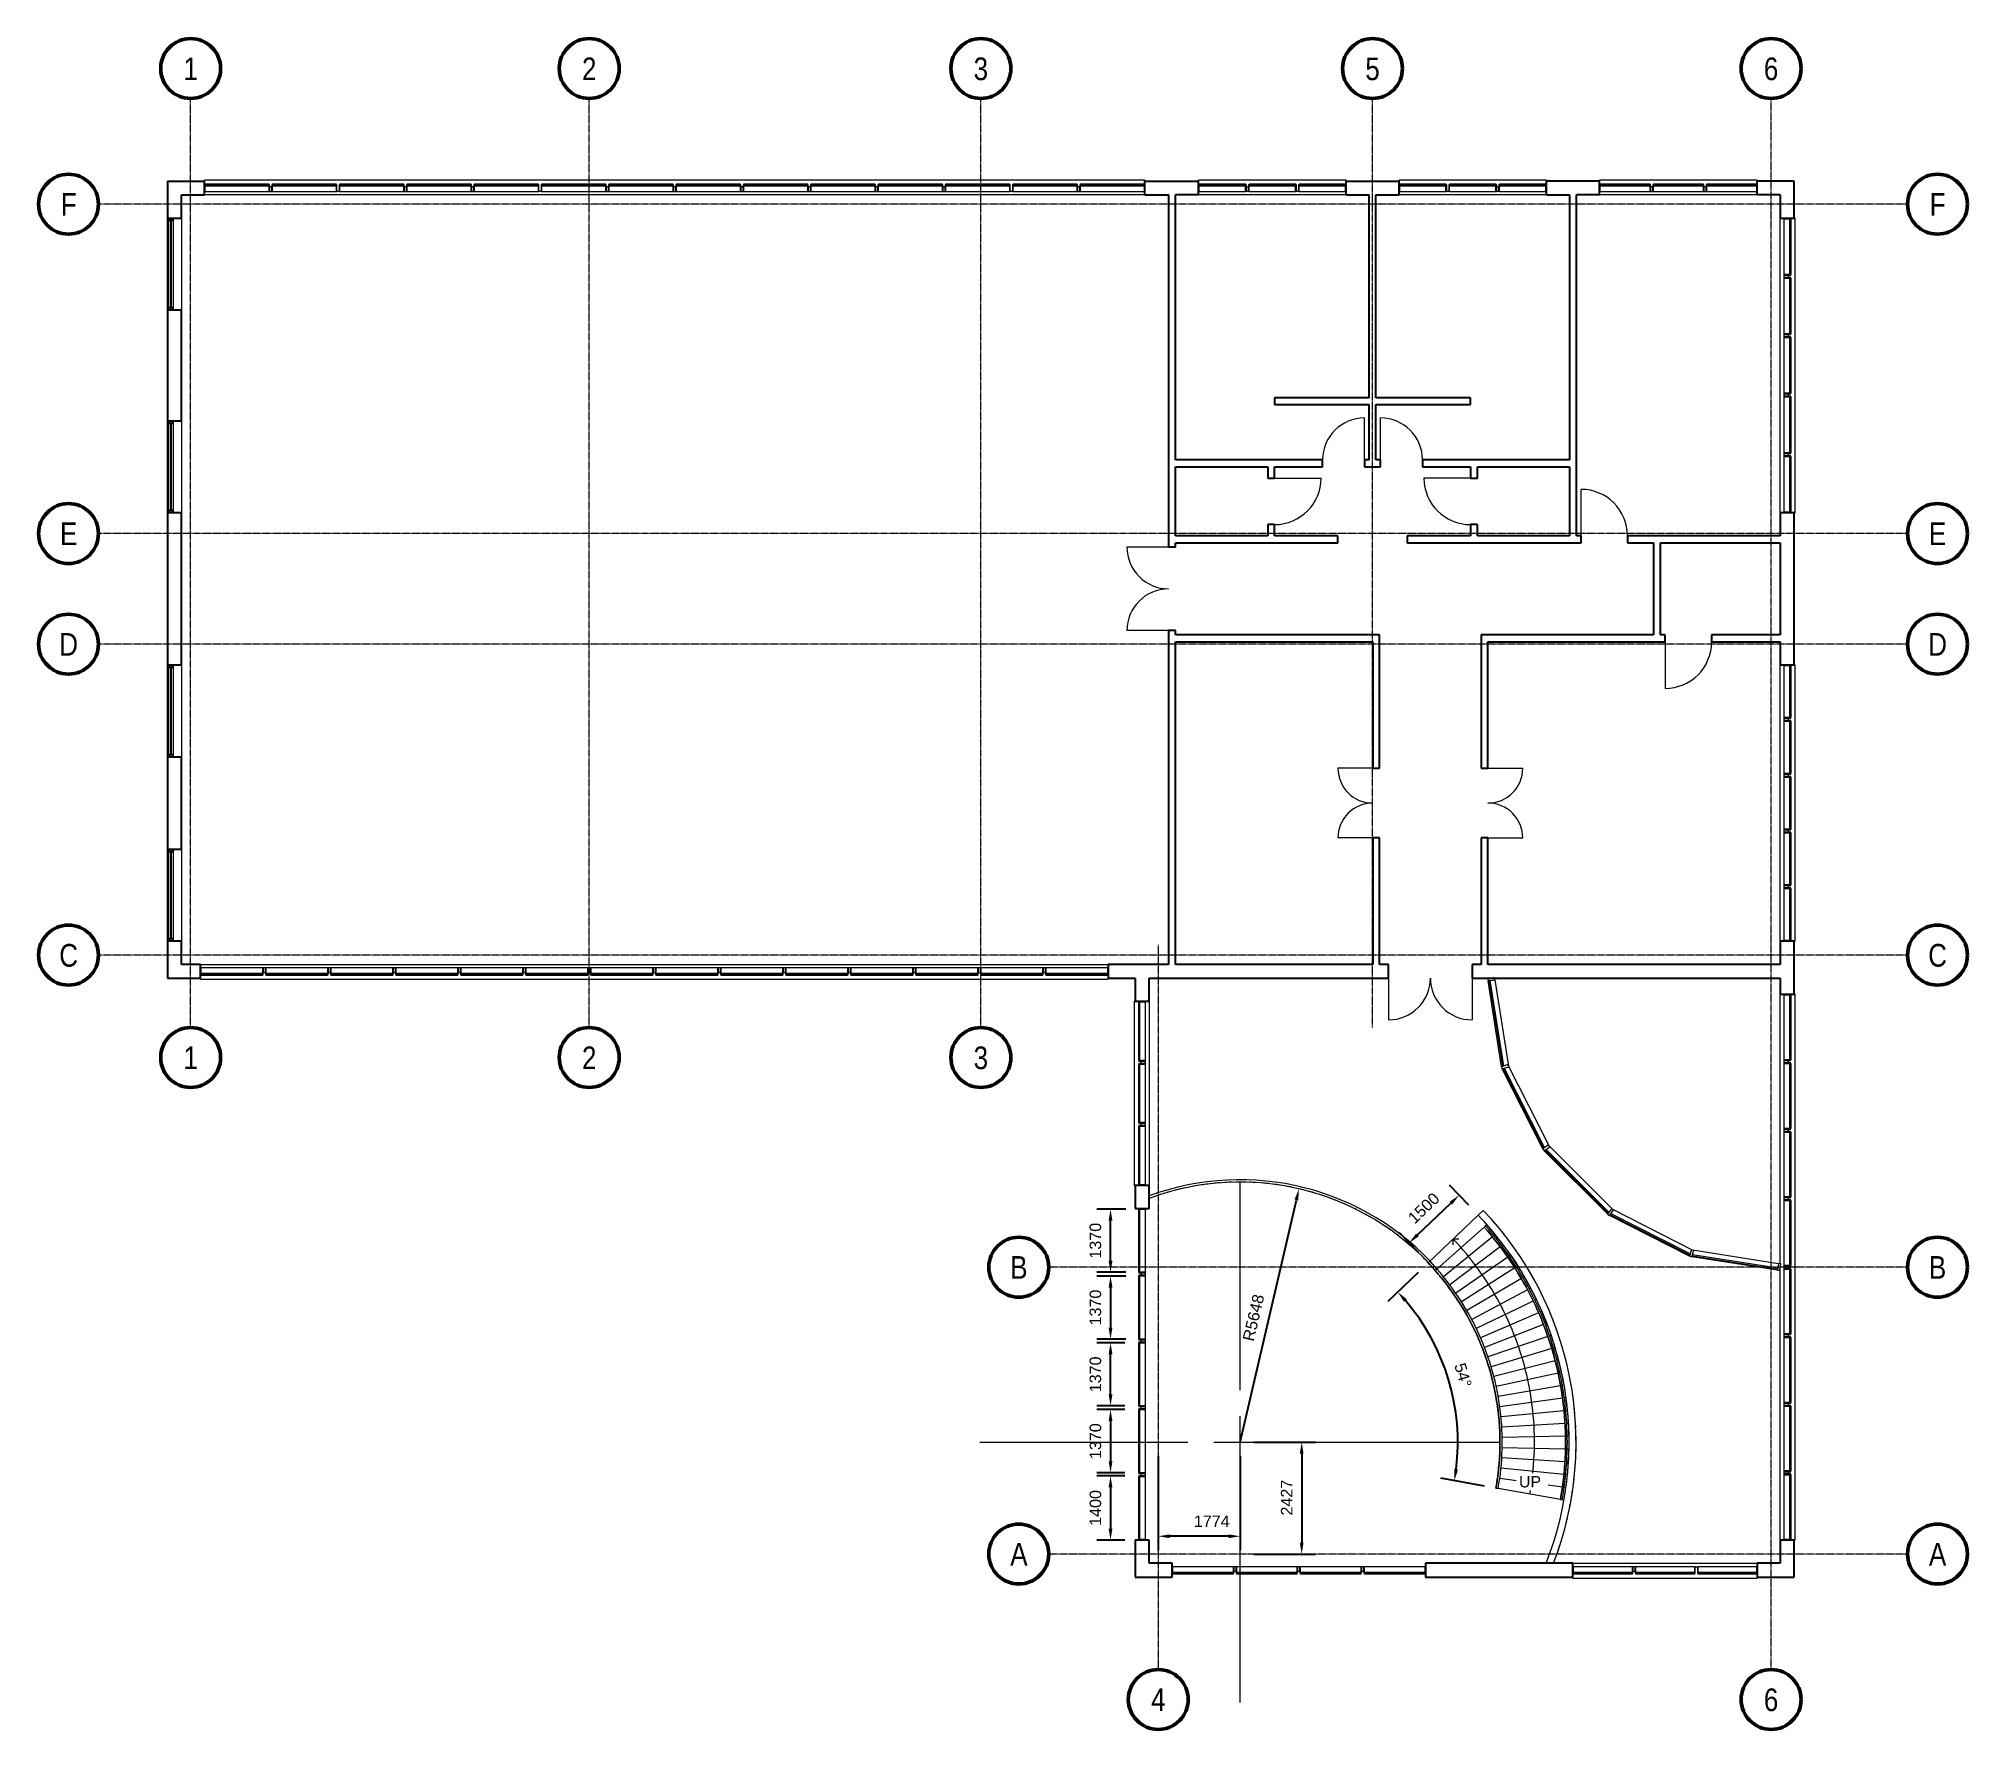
# Model space of a CAD drawing. Header units: millimetres. Extents: x -12805 to 29056, y -26186 to 10516.
import ezdxf

# ---------------------------------------------------------------- set-up
doc = ezdxf.new("R2010")
doc.units = ezdxf.units.MM
doc.linetypes.add('CENTER2', pattern=[1.125, 0.75, -0.125, 0.125, -0.125])
doc.linetypes.add('Grid Line', pattern=[21, 12, -3, 3, -3])
for name, color, linetype, lineweight in [('A-G22-M-FloorOutline', 6, 'Continuous', 15), ('A-G23-M-StairHandrail', 1, 'Continuous', 15), ('A-G23-M-Stairs', 5, 'Continuous', 15), ('A-G25-M-Walls', 250, 'Continuous', 15), ('A-G252-M-WallsInternal', 250, 'Continuous', 15), ('A-G321-M-WindowCills', 3, 'Continuous', 15), ('A-G321-M-Windows', 6, 'Continuous', 15), ('A-G322-M-Doors', 1, 'Continuous', 15), ('A-Z042-M-GridLines', 1, 'Continuous', 5), ('A-Z221-T-Text', 1, 'Continuous', 15), ('A-Z23-D-Dimensions', 7, 'Continuous', 15)]:
    doc.layers.add(name, color=color, linetype=linetype, lineweight=lineweight)
doc.styles.get("Standard").update_dxf_attribs({"font": 'txt.shx'})
doc.styles.add('WF-2.5', font='arial.ttf', dxfattribs={"height": 2.5})
doc.dimstyles.new('WF-Dims', dxfattribs={"dimtxt": 2.5, "dimasz": 2.5, "dimexe": 3, "dimexo": 3, "dimgap": 2, "dimtad": 1, "dimdec": 0, "dimzin": 0, "dimdsep": 46, "dimtxsty": 'WF-2.5', "dimcen": 200, "dimadec": 0, "dimazin": 0, "dimtfac": 1, "dimtdec": 0, "dimtix": 1, "dimtofl": 0, "dimtmove": 0, "dimatfit": 0, "dimfxl": 1, "dimtolj": 1, "dimtzin": 0, "dimarcsym": 0})

msp = doc.modelspace()

# ---------------------------------------------------------------- texts
at = {"layer": 'A-Z042-M-GridLines', "char_height": 491.641, "attachment_point": 2, "line_spacing_factor": 0.968573}
for s, insert, width in [('\\fArial Narrow|b0|i0|c0|p34|;1', (-9504.6, 10105.2), 372), ('\\fArial Narrow|b0|i0|c0|p34|;2', (-854.6, 10105.2), 372), ('\\fArial Narrow|b0|i0|c0|p34|;3', (7645.4, 10105.2), 372), ('\\fArial Narrow|b0|i0|c0|p34|;5', (16145.4, 10105.2), 372), ('\\fArial Narrow|b0|i0|c0|p34|;6', (24795.4, 10105.2), 372), ('\\fArial Narrow|b0|i0|c0|p34|;F', (-12152.7, 7162.7), 414), ('\\fArial Narrow|b0|i0|c0|p34|;F', (28409, 7162.7), 414), ('\\fArial Narrow|b0|i0|c0|p34|;E', (-12152.7, 12.7), 450), ('\\fArial Narrow|b0|i0|c0|p34|;E', (28409, 12.7), 450), ('\\fArial Narrow|b0|i0|c0|p34|;D', (-12152.7, -2387.3), 486), ('\\fArial Narrow|b0|i0|c0|p34|;D', (28409, -2387.3), 486), ('\\fArial Narrow|b0|i0|c0|p34|;C', (-12152.7, -9137.3), 486), ('\\fArial Narrow|b0|i0|c0|p34|;C', (28409, -9137.3), 486), ('\\fArial Narrow|b0|i0|c0|p34|;1', (-9504.6, -11362), 372), ('\\fArial Narrow|b0|i0|c0|p34|;2', (-854.6, -11362), 372), ('\\fArial Narrow|b0|i0|c0|p34|;3', (7645.4, -11362), 372), ('\\fArial Narrow|b0|i0|c0|p34|;B', (8470.7, -15912.3), 450), ('\\fArial Narrow|b0|i0|c0|p34|;B', (28409, -15912.3), 450), ('\\fArial Narrow|b0|i0|c0|p34|;A', (8470.7, -22137.3), 450), ('\\fArial Narrow|b0|i0|c0|p34|;A', (28409, -22137.3), 450), ('\\fArial Narrow|b0|i0|c0|p34|;4', (11495.6, -25292), 372), ('\\fArial Narrow|b0|i0|c0|p34|;6', (24795.4, -25297.1), 372)]:
    msp.add_mtext(s, dxfattribs=dict(at, insert=insert, width=width))

# ---------------------------------------------------------------- blocks, each defined once
blk = doc.blocks.new('Curtain Wall Panel - Plain - Curtain Wall Panel - Plain-230647-First Floor')
at = {"layer": 'A-G321-M-Windows', "lineweight": 20}
for p, q in [((-635, 75), (-650, 75)), ((-650, 75), (-650, -75)), ((-635, -75), (-635, 75)), ((635, 75), (635, -75)), ((650, 75), (635, 75)), ((650, -75), (650, 75)), ((-650, -75), (-635, -75)), ((635, -75), (650, -75))]:
    blk.add_line(p, q, dxfattribs=at)
at = {"layer": 'A-G321-M-Windows', "lineweight": 25}
for p, q in [((635, 75), (-635, 75)), ((-635, 75), (-635, 55)), ((-635, 55), (635, 55)), ((635, 55), (635, 75))]:
    blk.add_line(p, q, dxfattribs=at)
at = {"layer": 'A-G321-M-Windows'}
blk.add_line((-635, -75), (635, -75), dxfattribs=at)
blk = doc.blocks.new('Rectangular Mullion - 50 x 250mm-230644-First Floor')
at = {"layer": 'A-G321-M-WindowCills'}
for p, q in [((23171, -22654), (23196, -22654)), ((23171, -22904), (24496, -22904)), ((24496, -22879), (24496, -22904))]:
    blk.add_line(p, q, dxfattribs=at)
blk = doc.blocks.new('Rectangular Mullion - 50 x 250mm-230645-First Floor')
at = {"layer": 'A-G321-M-WindowCills'}
for p, q in [((21821, -22904), (23171, -22904)), ((23146, -22654), (23171, -22654))]:
    blk.add_line(p, q, dxfattribs=at)
blk = doc.blocks.new('Rectangular Mullion - 50 x 250mm-230646-First Floor')
at = {"layer": 'A-G321-M-WindowCills'}
for q in [(20496, -22879), (21821, -22904)]:
    blk.add_line((20496, -22904), q, dxfattribs=at)
blk = doc.blocks.new('Rectangular Mullion - 50 x 100mm-227649-First Floor')
at = {"layer": 'A-G321-M-WindowCills', "lineweight": 20}
for p, q in [((-25, 75), (25, 75)), ((-25, -25), (-25, 75)), ((25, 75), (25, -25)), ((25, -25), (-25, -25))]:
    blk.add_line(p, q, dxfattribs=at)
blk = doc.blocks.new('Rectangular Mullion - 50 x 250mm-V1-First Floor')
at = {"layer": 'A-G321-M-WindowCills'}
for p in [(10971, -13054), (10996, -14379)]:
    blk.add_line(p, (10971, -14379), dxfattribs=at)
blk = doc.blocks.new('Rectangular Mullion - 50 x 250mm-V2-First Floor')
at = {"layer": 'A-G321-M-WindowCills'}
blk.add_line((10971, -11704), (10971, -13054), dxfattribs=at)
blk = doc.blocks.new('Curtain Wall Panel - Plain - Curtain Wall Panel - Plain-238082-First Floor')
at = {"layer": 'A-G321-M-Windows', "lineweight": 20}
for p, q in [((-665, 75), (-680, 75)), ((-680, 75), (-680, -75)), ((-665, -75), (-665, 75)), ((665, 75), (665, -75)), ((680, 75), (665, 75)), ((680, -75), (680, 75)), ((-680, -75), (-665, -75)), ((665, -75), (680, -75))]:
    blk.add_line(p, q, dxfattribs=at)
at = {"layer": 'A-G321-M-Windows', "lineweight": 25}
for p, q in [((665, 75), (-665, 75)), ((-665, 75), (-665, 55)), ((-665, 55), (665, 55)), ((665, 55), (665, 75))]:
    blk.add_line(p, q, dxfattribs=at)
at = {"layer": 'A-G321-M-Windows'}
blk.add_line((-665, -75), (665, -75), dxfattribs=at)
blk = doc.blocks.new('Rectangular Mullion - 50 x 250mm-237901-First Floor')
at = {"layer": 'A-G321-M-WindowCills'}
for p in [(9021, -9904), (10406, -9879)]:
    blk.add_line(p, (10406, -9904), dxfattribs=at)
blk = doc.blocks.new('Rectangular Mullion - 50 x 250mm-237902-First Floor')
at = {"layer": 'A-G321-M-WindowCills'}
blk.add_line((7610, -9904), (9021, -9904), dxfattribs=at)
blk = doc.blocks.new('Rectangular Mullion - 50 x 250mm-237946-First Floor')
at = {"layer": 'A-G321-M-WindowCills'}
for q in [(-9294, -9879), (-7908, -9904)]:
    blk.add_line((-9294, -9904), q, dxfattribs=at)
blk = doc.blocks.new('Curtain Wall Panel - Plain - Curtain Wall Panel - Plain-238387-First Floor')
at = {"layer": 'A-G321-M-Windows', "lineweight": 20}
for p, q in [((-517, 75), (-517, -75)), ((-517, 75), (-502, 75)), ((-502, -75), (-502, 75)), ((502, -75), (502, 75)), ((517, 75), (502, 75)), ((517, 75), (517, -75)), ((-502, -75), (-517, -75)), ((502, -75), (517, -75))]:
    blk.add_line(p, q, dxfattribs=at)
at = {"layer": 'A-G321-M-Windows', "lineweight": 25}
for p, q in [((502, 75), (-502, 75)), ((-502, 55), (-502, 75)), ((-502, 55), (502, 55)), ((502, 55), (502, 75))]:
    blk.add_line(p, q, dxfattribs=at)
at = {"layer": 'A-G321-M-Windows'}
blk.add_line((-502, -75), (502, -75), dxfattribs=at)
blk = doc.blocks.new('Rectangular Mullion - 50 x 250mm-238264-First Floor')
at = {"layer": 'A-G321-M-WindowCills'}
for p in [(12371, 7421), (13429, 7446)]:
    blk.add_line(p, (12371, 7446), dxfattribs=at)
blk = doc.blocks.new('Rectangular Mullion - 50 x 250mm-238265-First Floor')
at = {"layer": 'A-G321-M-WindowCills'}
for p, q in [((14512, 7446), (13429, 7446)), ((14512, 7196), (14487, 7196))]:
    blk.add_line(p, q, dxfattribs=at)
blk = doc.blocks.new('Rectangular Mullion - 50 x 250mm-238266-First Floor')
at = {"layer": 'A-G321-M-WindowCills'}
for p, q in [((15571, 7446), (14512, 7446)), ((14537, 7196), (14512, 7196)), ((15571, 7446), (15571, 7421))]:
    blk.add_line(p, q, dxfattribs=at)
blk = doc.blocks.new('Rectangular Mullion - 50 x 100mm-238386-First Floor')
at = {"layer": 'A-G321-M-WindowCills', "lineweight": 20}
for p, q in [((25, 75), (-25, 75)), ((-25, 75), (-25, -25)), ((25, 75), (25, -25)), ((-25, -25), (25, -25))]:
    blk.add_line(p, q, dxfattribs=at)
blk = doc.blocks.new('Rectangular Mullion - 50 x 250mm-V3-First Floor')
at = {"layer": 'A-G321-M-WindowCills'}
for p, q in [((16721, 7421), (16721, 7446)), ((17779, 7446), (16721, 7446)), ((17779, 7196), (17754, 7196))]:
    blk.add_line(p, q, dxfattribs=at)
blk = doc.blocks.new('Rectangular Mullion - 50 x 250mm-V4-First Floor')
at = {"layer": 'A-G321-M-WindowCills'}
for p, q in [((18862, 7446), (17779, 7446)), ((17804, 7196), (17779, 7196))]:
    blk.add_line(p, q, dxfattribs=at)
blk = doc.blocks.new('Rectangular Mullion - 50 x 250mm-V5-First Floor')
at = {"layer": 'A-G321-M-WindowCills'}
for q in [(18862, 7446), (19921, 7421)]:
    blk.add_line((19921, 7446), q, dxfattribs=at)
blk = doc.blocks.new('Curtain Wall Panel - Plain - Curtain Wall Panel - Plain-250309-First Floor')
at = {"layer": 'A-G321-M-Windows', "lineweight": 20}
for p, q in [((-539, 75), (-554, 75)), ((-554, 75), (-554, -75)), ((-539, -75), (-539, 75)), ((539, 75), (539, -75)), ((554, 75), (539, 75)), ((554, -75), (554, 75)), ((-554, -75), (-539, -75)), ((539, -75), (554, -75))]:
    blk.add_line(p, q, dxfattribs=at)
at = {"layer": 'A-G321-M-Windows', "lineweight": 25}
for p, q in [((539, 75), (-539, 75)), ((-539, 75), (-539, 55)), ((-539, 55), (539, 55)), ((539, 55), (539, 75))]:
    blk.add_line(p, q, dxfattribs=at)
at = {"layer": 'A-G321-M-Windows'}
blk.add_line((-539, -75), (539, -75), dxfattribs=at)
blk = doc.blocks.new('Rectangular Mullion - 50 x 250mm-250306-First Floor')
at = {"layer": 'A-G321-M-WindowCills'}
for p in [(21071, 7421), (22204, 7446)]:
    blk.add_line(p, (21071, 7446), dxfattribs=at)
blk = doc.blocks.new('Rectangular Mullion - 50 x 250mm-250307-First Floor')
at = {"layer": 'A-G321-M-WindowCills'}
blk.add_line((23362, 7446), (22204, 7446), dxfattribs=at)
blk = doc.blocks.new('Rectangular Mullion - 50 x 250mm-250308-First Floor')
at = {"layer": 'A-G321-M-WindowCills'}
for q in [(23362, 7446), (24496, 7421)]:
    blk.add_line((24496, 7446), q, dxfattribs=at)
blk = doc.blocks.new('Curtain Wall Panel - Plain - Curtain Wall Panel - Plain-253106-First Floor')
at = {"layer": 'A-G321-M-Windows', "lineweight": 20}
for p, q in [((-691, 75), (-706, 75)), ((-706, 75), (-706, -75)), ((-691, -75), (-691, 75)), ((691, 75), (691, -75)), ((706, 75), (691, 75)), ((706, -75), (706, 75)), ((-706, -75), (-691, -75)), ((691, -75), (706, -75))]:
    blk.add_line(p, q, dxfattribs=at)
at = {"layer": 'A-G321-M-Windows', "lineweight": 25}
for p, q in [((691, 75), (-691, 75)), ((-691, 75), (-691, 55)), ((-691, 55), (691, 55)), ((691, 55), (691, 75))]:
    blk.add_line(p, q, dxfattribs=at)
at = {"layer": 'A-G321-M-Windows'}
blk.add_line((-691, -75), (691, -75), dxfattribs=at)
blk = doc.blocks.new('Rectangular Mullion - 50 x 250mm-253103-First Floor')
at = {"layer": 'A-G321-M-WindowCills'}
for p in [(-9204, 7421), (-7768, 7446)]:
    blk.add_line(p, (-9204, 7446), dxfattribs=at)
blk = doc.blocks.new('Rectangular Mullion - 50 x 250mm-253104-First Floor')
at = {"layer": 'A-G321-M-WindowCills'}
for p, q in [((-6307, 7446), (-7768, 7446)), ((-6307, 7196), (-6332, 7196))]:
    blk.add_line(p, q, dxfattribs=at)
blk = doc.blocks.new('Rectangular Mullion - 50 x 250mm-V6-First Floor')
at = {"layer": 'A-G321-M-WindowCills'}
for p, q in [((-4845, 7446), (-6307, 7446)), ((-6282, 7196), (-6307, 7196))]:
    blk.add_line(p, q, dxfattribs=at)
blk = doc.blocks.new('Rectangular Mullion - 50 x 250mm-V7-First Floor')
at = {"layer": 'A-G321-M-WindowCills'}
blk.add_line((-3384, 7446), (-4845, 7446), dxfattribs=at)
blk = doc.blocks.new('Curtain Wall Panel - Plain - Curtain Wall Panel - Plain-239387-First Floor')
at = {"layer": 'A-G321-M-Windows', "lineweight": 20}
for p, q in [((-703.75, 75), (-718.75, 75)), ((-718.75, 75), (-718.75, -75)), ((-703.75, -75), (-703.75, 75)), ((703.75, 75), (703.75, -75)), ((718.75, 75), (703.75, 75)), ((718.75, -75), (718.75, 75)), ((-718.75, -75), (-703.75, -75)), ((703.75, -75), (718.75, -75))]:
    blk.add_line(p, q, dxfattribs=at)
at = {"layer": 'A-G321-M-Windows', "lineweight": 25}
for p, q in [((703.75, 75), (-703.75, 75)), ((-703.75, 75), (-703.75, 55)), ((-703.75, 55), (703.75, 55)), ((703.75, 55), (703.75, 75))]:
    blk.add_line(p, q, dxfattribs=at)
at = {"layer": 'A-G321-M-Windows'}
blk.add_line((-703.75, -75), (703.75, -75), dxfattribs=at)
blk = doc.blocks.new('Rectangular Mullion - 50 x 250mm-239384-First Floor')
at = {"layer": 'A-G321-M-WindowCills'}
for p in [(25296, -10229), (25321, -11691)]:
    blk.add_line(p, (25321, -10229), dxfattribs=at)
blk = doc.blocks.new('Rectangular Mullion - 50 x 250mm-239385-First Floor')
at = {"layer": 'A-G321-M-WindowCills'}
blk.add_line((25321, -13179), (25321, -11691), dxfattribs=at)
blk = doc.blocks.new('Rectangular Mullion - 50 x 250mm-239386-First Floor')
at = {"layer": 'A-G321-M-WindowCills'}
for q in [(25321, -20616), (25296, -22079)]:
    blk.add_line((25321, -22079), q, dxfattribs=at)
blk = doc.blocks.new('Curtain Wall Panel - Plain - Curtain Wall Panel - Plain-239518-First Floor')
at = {"layer": 'A-G321-M-Windows', "lineweight": 20}
for p, q in [((-565, 75), (-580, 75)), ((-580, 75), (-580, -75)), ((-565, -75), (-565, 75)), ((565, 75), (565, -75)), ((580, 75), (565, 75)), ((580, -75), (580, 75)), ((-580, -75), (-565, -75)), ((565, -75), (580, -75))]:
    blk.add_line(p, q, dxfattribs=at)
at = {"layer": 'A-G321-M-Windows', "lineweight": 25}
for p, q in [((565, 75), (-565, 75)), ((-565, 75), (-565, 55)), ((-565, 55), (565, 55)), ((565, 55), (565, 75))]:
    blk.add_line(p, q, dxfattribs=at)
at = {"layer": 'A-G321-M-Windows'}
blk.add_line((-565, -75), (565, -75), dxfattribs=at)
blk = doc.blocks.new('Rectangular Mullion - 50 x 250mm-239515-First Floor')
at = {"layer": 'A-G321-M-WindowCills'}
for p in [(25296, -3079), (25321, -4264)]:
    blk.add_line(p, (25321, -3079), dxfattribs=at)
blk = doc.blocks.new('Rectangular Mullion - 50 x 250mm-239516-First Floor')
at = {"layer": 'A-G321-M-WindowCills'}
blk.add_line((25321, -5474), (25321, -4264), dxfattribs=at)
blk = doc.blocks.new('Rectangular Mullion - 50 x 250mm-239527-First Floor')
at = {"layer": 'A-G321-M-WindowCills'}
for q in [(25321, -7894), (25296, -9079)]:
    blk.add_line((25321, -9079), q, dxfattribs=at)
blk = doc.blocks.new('Curtain Wall Panel - Plain - Curtain Wall Panel - Plain-239621-First Floor')
at = {"layer": 'A-G321-M-Windows', "lineweight": 20}
for p, q in [((-605, 75), (-620, 75)), ((-620, 75), (-620, -75)), ((-605, -75), (-605, 75)), ((605, 75), (605, -75)), ((620, 75), (605, 75)), ((620, -75), (620, 75)), ((-620, -75), (-605, -75)), ((605, -75), (620, -75))]:
    blk.add_line(p, q, dxfattribs=at)
at = {"layer": 'A-G321-M-Windows', "lineweight": 25}
for p, q in [((605, 75), (-605, 75)), ((-605, 75), (-605, 55)), ((-605, 55), (605, 55)), ((605, 55), (605, 75))]:
    blk.add_line(p, q, dxfattribs=at)
at = {"layer": 'A-G321-M-Windows'}
blk.add_line((-605, -75), (605, -75), dxfattribs=at)
blk = doc.blocks.new('Rectangular Mullion - 50 x 250mm-239618-First Floor')
at = {"layer": 'A-G321-M-WindowCills'}
for p in [(25296, 6621), (25321, 5356)]:
    blk.add_line(p, (25321, 6621), dxfattribs=at)
blk = doc.blocks.new('Rectangular Mullion - 50 x 250mm-239619-First Floor')
at = {"layer": 'A-G321-M-WindowCills'}
blk.add_line((25321, 4066), (25321, 5356), dxfattribs=at)
blk = doc.blocks.new('Rectangular Mullion - 50 x 250mm-239620-First Floor')
at = {"layer": 'A-G321-M-WindowCills'}
for q in [(25321, 1486), (25296, 221)]:
    blk.add_line((25321, 221), q, dxfattribs=at)
blk = doc.blocks.new('Curtain Wall Panel - Plain - Curtain Wall Panel - Plain-239968-First Floor')
at = {"layer": 'A-G321-M-Windows', "lineweight": 20}
for p, q in [((-685, 75), (-700, 75)), ((-700, 75), (-700, -75)), ((-685, -75), (-685, 75)), ((685, 75), (685, -75)), ((700, 75), (685, 75)), ((700, -75), (700, 75)), ((-700, -75), (-685, -75)), ((685, -75), (700, -75))]:
    blk.add_line(p, q, dxfattribs=at)
at = {"layer": 'A-G321-M-Windows', "lineweight": 25}
for p, q in [((685, 75), (-685, 75)), ((-685, 75), (-685, 55)), ((-685, 55), (685, 55)), ((685, 55), (685, 75))]:
    blk.add_line(p, q, dxfattribs=at)
at = {"layer": 'A-G321-M-Windows'}
blk.add_line((-685, -75), (685, -75), dxfattribs=at)
blk = doc.blocks.new('Rectangular Mullion - 50 x 100mm-239966-First Floor')
at = {"layer": 'A-G321-M-WindowCills', "lineweight": 20}
for p, q in [((-25, 75), (25, 75)), ((-25, -25), (-25, 75)), ((25, 75), (25, -25)), ((25, -25), (-25, -25))]:
    blk.add_line(p, q, dxfattribs=at)
blk = doc.blocks.new('Curtain Wall Panel - Plain - Curtain Wall Panel - Plain-240392-First Floor')
at = {"layer": 'A-G321-M-Windows', "lineweight": 20}
for p, q in [((-653.75, 75), (-668.75, 75)), ((-668.75, 75), (-668.75, -75)), ((-653.75, -75), (-653.75, 75)), ((653.75, 75), (653.75, -75)), ((668.75, 75), (653.75, 75)), ((668.75, -75), (668.75, 75)), ((-668.75, -75), (-653.75, -75)), ((653.75, -75), (668.75, -75))]:
    blk.add_line(p, q, dxfattribs=at)
at = {"layer": 'A-G321-M-Windows', "lineweight": 25}
for p, q in [((653.75, 75), (-653.75, 75)), ((-653.75, 75), (-653.75, 55)), ((-653.75, 55), (653.75, 55)), ((653.75, 55), (653.75, 75))]:
    blk.add_line(p, q, dxfattribs=at)
at = {"layer": 'A-G321-M-Windows'}
blk.add_line((-653.75, -75), (653.75, -75), dxfattribs=at)
blk = doc.blocks.new('Concept Window - Concept Window-254056-First Floor')
at = {"layer": 'A-G321-M-Windows', "lineweight": 25}
for p, q in [((-860, 130), (-910, 130)), ((-910, 30), (-860, 30)), ((-860, 30), (-860, 130)), ((1040, 85), (-860, 85)), ((-860, 85), (-860, 75)), ((-860, 75), (1040, 75)), ((1090, 130), (1040, 130)), ((1040, 130), (1040, 30)), ((1040, 75), (1040, 85)), ((1040, 30), (1090, 30))]:
    blk.add_line(p, q, dxfattribs=at)
at = {"layer": 'A-G321-M-Windows'}
for p, q in [((-860, 130), (1040, 130)), ((1040, 30), (-860, 30))]:
    blk.add_line(p, q, dxfattribs=at)
blk = doc.blocks.new('Concept Sgl Door - 910 x 2110mm-241131-First Floor')
at = {"layer": 'A-G322-M-Doors'}
blk.add_line((455, -75), (455, -985), dxfattribs=at)
blk.add_arc((455, -75), 910, 180, 270, dxfattribs=at)
blk = doc.blocks.new('Concept Sgl Door - 1010 x 2110mm-241302-First Floor')
at = {"layer": 'A-G322-M-Doors'}
blk.add_line((505, 75), (505, 1085), dxfattribs=at)
blk.add_arc((505, 75), 1010, 90, 180, dxfattribs=at)
blk = doc.blocks.new('Concept Sgl Door - 1010 x 2110mm-241319-First Floor')
at = {"layer": 'A-G322-M-Doors'}
blk.add_line((505, -75), (505, -1085), dxfattribs=at)
blk.add_arc((505, -75), 1010, 180, 270, dxfattribs=at)
blk = doc.blocks.new('Concept Sgl Door - 910 x 2110mm-241382-First Floor')
at = {"layer": 'A-G322-M-Doors'}
blk.add_line((455, 75), (455, 985), dxfattribs=at)
blk.add_arc((455, 75), 910, 90, 180, dxfattribs=at)
blk = doc.blocks.new('System Panel - Concept Glazed-259675-First Floor')
at = {"layer": 'A-G321-M-Windows', "lineweight": 20}
for p, q in [((937, 52), (-937, 52)), ((-937, 52), (-937, 27)), ((-937, 27), (937, 27)), ((937, 27), (937, 52))]:
    blk.add_line(p, q, dxfattribs=at)
blk = doc.blocks.new('System Panel - Concept Glazed-259676-First Floor')
at = {"layer": 'A-G321-M-Windows', "lineweight": 20}
for p, q in [((962, 53), (-962, 53)), ((-962, 53), (-962, 27)), ((-962, 27), (962, 27)), ((962, 27), (962, 53))]:
    blk.add_line(p, q, dxfattribs=at)
blk = doc.blocks.new('Rectangular Mullion - Concept 50x150mm-259678-First Floor')
at = {"layer": 'A-G321-M-WindowCills', "lineweight": 20}
for p, q in [((-50, 75), (0, 75)), ((-50, -75), (-50, 75)), ((0, 75), (0, -75)), ((0, -75), (-50, -75))]:
    blk.add_line(p, q, dxfattribs=at)
blk = doc.blocks.new('Rectangular Mullion - Concept 50x150mm-259680-First Floor')
at = {"layer": 'A-G321-M-WindowCills', "lineweight": 20}
for p, q in [((0, 75), (-50, 75)), ((-50, 75), (-50, -75)), ((0, -75), (0, 75)), ((-50, -75), (0, -75))]:
    blk.add_line(p, q, dxfattribs=at)
blk = doc.blocks.new('Rectangular Mullion - Concept 50x150mm-259668-First Floor')
at = {"layer": 'A-G321-M-WindowCills'}
for p, q in [((23088, -15778), (24958, -16072)), ((24934, -16220), (23073, -15928))]:
    blk.add_line(p, q, dxfattribs=at)
blk = doc.blocks.new('Rectangular Mullion - Concept 50x150mm-259669-First Floor')
at = {"layer": 'A-G321-M-WindowCills'}
for p, q in [((23025, -15912), (21289, -15031)), ((21350, -14894), (23100, -15782))]:
    blk.add_line(p, q, dxfattribs=at)
blk = doc.blocks.new('Rectangular Mullion - Concept 50x150mm-259670-First Floor')
at = {"layer": 'A-G321-M-WindowCills'}
for p, q in [((18947, -11802), (18654, -9940)), ((18802, -9917), (19096, -11786))]:
    blk.add_line(p, q, dxfattribs=at)
blk = doc.blocks.new('Rectangular Mullion - Concept 50x150mm-259672-First Floor')
at = {"layer": 'A-G321-M-WindowCills', "lineweight": 20}
for p, q in [((-25, 75), (25, 75)), ((-25, -75), (-25, 75)), ((25, 75), (25, -75)), ((25, -75), (-25, -75))]:
    blk.add_line(p, q, dxfattribs=at)
blk = doc.blocks.new('Concept Dbl Door - 1810 x 2110mm-248273-First Floor')
at = {"layer": 'A-G322-M-Doors'}
for p, q in [((-905, 150), (-905, 1055)), ((905, 150), (905, 1055))]:
    blk.add_line(p, q, dxfattribs=at)
for centre, start, end in [((-905, 150), 360, 90), ((905, 150), 90, 180)]:
    blk.add_arc(centre, 905, start, end, dxfattribs=at)
blk = doc.blocks.new('Concept Dbl Door - 1510 x 2200mm-240964-First Floor')
at = {"layer": 'A-G322-M-Doors'}
for p, q in [((-755, 75), (-755, 830)), ((755, 75), (755, 830))]:
    blk.add_line(p, q, dxfattribs=at)
for centre, start, end in [((-755, 75), 360, 90), ((755, 75), 90, 180)]:
    blk.add_arc(centre, 755, start, end, dxfattribs=at)
blk = doc.blocks.new('Concept Dbl Door - 1810 x 2110mm-248676-First Floor')
at = {"layer": 'A-G322-M-Doors'}
for p, q in [((-905, -75), (-905, -980)), ((905, -75), (905, -980))]:
    blk.add_line(p, q, dxfattribs=at)
for centre, start, end in [((-905, -75), 270, 0), ((905, -75), 180, 270)]:
    blk.add_arc(centre, 905, start, end, dxfattribs=at)
blk = doc.blocks.new('Concept Dbl Door - 1510 x 2200mm-248703-First Floor')
at = {"layer": 'A-G322-M-Doors'}
for p, q in [((-755, -75), (-755, -830)), ((755, -75), (755, -830))]:
    blk.add_line(p, q, dxfattribs=at)
for centre, start, end in [((-755, -75), 270, 0), ((755, -75), 180, 270)]:
    blk.add_arc(centre, 755, start, end, dxfattribs=at)
blk = doc.blocks.new('Rectangular Mullion - 50 x 250mm-253115-First Floor')
at = {"layer": 'A-G321-M-WindowCills'}
for q in [(9769, 7446), (11206, 7421)]:
    blk.add_line((11206, 7446), q, dxfattribs=at)
blk = doc.blocks.new('Railing - Railing-257075-First Floor')
at = {"layer": 'A-G23-M-StairHandrail'}
for p, q in [((18600, -15255), (18570, -15282)), ((18570, -15282), (18600, -15255)), ((20223, -21198), (20263, -21205)), ((20263, -21205), (20223, -21198))]:
    blk.add_line(p, q, dxfattribs=at)
for points in [[(18570, -15282), (18770, -15509), (19141, -15989), (19601, -16774), (19956, -17611), (20201, -18488), (20331, -19388), (20345, -20298), (20277, -20900), (20223, -21198)], [(20223, -21198), (20277, -20900), (20345, -20298), (20331, -19388), (20201, -18488), (19956, -17611), (19601, -16774), (19141, -15989), (18770, -15509), (18570, -15282)], [(20263, -21205), (20316, -20906), (20385, -20300), (20371, -19385), (20240, -18479), (19994, -17598), (19636, -16756), (19174, -15966), (18801, -15483), (18600, -15255)], [(20263, -21205), (20316, -20906), (20385, -20300), (20371, -19385), (20240, -18479), (19994, -17598), (19636, -16756), (19174, -15966), (18801, -15483), (18600, -15255)]]:
    blk.add_open_spline(points, degree=3, dxfattribs=at)
blk = doc.blocks.new('Railing - Railing-257079-First Floor')
at = {"layer": 'A-G23-M-StairHandrail'}
for p, q in [((17503, -16222), (17540, -16189)), ((17507, -16218), (17503, -16222)), ((18823, -20947), (18872, -20956)), ((18872, -20956), (18823, -20947))]:
    blk.add_line(p, q, dxfattribs=at)
for points in [[(17503, -16222), (17689, -16434), (18030, -16885), (18435, -17630), (18724, -18428), (18890, -19260), (18930, -20107), (18872, -20670), (18823, -20947)], [(18823, -20947), (18872, -20670), (18930, -20107), (18890, -19260), (18724, -18428), (18435, -17630), (18030, -16885), (17689, -16434), (17503, -16222)], [(18872, -20956), (18922, -20676), (18980, -20108), (18940, -19254), (18772, -18415), (18480, -17610), (18072, -16858), (17728, -16402), (17540, -16189)], [(18872, -20956), (18922, -20676), (18980, -20108), (18940, -19254), (18772, -18415), (18480, -17610), (18072, -16858), (17728, -16402), (17540, -16189)]]:
    blk.add_open_spline(points, degree=3, dxfattribs=at)
blk = doc.blocks.new('Grid - AEC-Grid_Head_Circle-202168-First Floor')
at = {"layer": 'A-Z042-M-GridLines', "lineweight": 50}
blk.add_circle((0, 0), 6.5, dxfattribs=at)
blk = doc.blocks.new('*D219')
at = {"layer": 'A-Z23-D-Dimensions', "color": 0, "lineweight": -2, "transparency": 16777216}
blk.add_line((13270, -19952), (14493, -14695), dxfattribs=at)
at = {"layer": 'A-Z23-D-Dimensions', "color": 0, "transparency": 16777216}
blk.add_solid([(14452, -14685), (14533, -14704), (14549, -14451)], dxfattribs=at)
at = {"layer": 'Defpoints', "color": 0, "transparency": 16777216}
for p in [(14549, -14451), (13270, -19952)]:
    blk.add_point(p, dxfattribs=at)
at = {"layer": 'A-Z23-D-Dimensions', "color": 0, "transparency": 16777216, "insert": (13562, -17249), "char_height": 250, "attachment_point": 5, "rotation": 76.9056, "style": 'WF-2.5'}
blk.add_mtext('\\A1;R5648', dxfattribs=at)
blk = doc.blocks.new('*D220')
at = {"layer": 'A-Z23-D-Dimensions', "color": 0, "lineweight": -2, "transparency": 16777216}
for p, q in [((18233, -14808), (17819, -14373)), ((17121, -15453), (17845, -14763)), ((17147, -15842), (16733, -15408))]:
    blk.add_line(p, q, dxfattribs=at)
at = {"layer": 'A-Z23-D-Dimensions', "color": 0, "transparency": 16777216}
for points in [[(17816, -14733), (17874, -14793), (18026, -14591)], [(17092, -15423), (17150, -15483), (16940, -15625)]]:
    blk.add_solid(points, dxfattribs=at)
at = {"layer": 'Defpoints', "color": 0, "transparency": 16777216}
for p in [(18026, -14591), (18439, -15025), (17354, -16059)]:
    blk.add_point(p, dxfattribs=at)
at = {"layer": 'A-Z23-D-Dimensions', "color": 0, "transparency": 16777216, "insert": (17257, -14871), "char_height": 250, "attachment_point": 5, "rotation": 43.6198, "style": 'WF-2.5'}
blk.add_mtext('\\A1;1500', dxfattribs=at)
blk = doc.blocks.new('*D221')
at = {"layer": 'A-Z23-D-Dimensions', "color": 0, "lineweight": -2, "transparency": 16777216}
for p, q in [((17136, -16266), (16474, -16898)), ((18577, -20903), (17627, -20733))]:
    blk.add_line(p, q, dxfattribs=at)
blk.add_arc((13269, -19952), 4727, 352.8709, 40.5895, dxfattribs=at)
at = {"layer": 'A-Z23-D-Dimensions', "color": 0, "transparency": 16777216}
for points in [[(16828, -16904), (16890, -16848), (16691, -16691)], [(18001, -20545), (17919, -20532), (17922, -20786)]]:
    blk.add_solid(points, dxfattribs=at)
at = {"layer": 'Defpoints', "color": 0, "transparency": 16777216}
for p in [(18439, -15025), (17354, -16059), (17953, -19313), (18872, -20956), (20223, -21198)]:
    blk.add_point(p, dxfattribs=at)
at = {"layer": 'A-Z23-D-Dimensions', "color": 0, "transparency": 16777216, "insert": (18110, -18497), "char_height": 250, "attachment_point": 5, "rotation": 286.7302, "style": 'WF-2.5'}
blk.add_mtext('\\A1;54°', dxfattribs=at)
blk = doc.blocks.new('*U222')
at = {"layer": 'A-Z23-D-Dimensions', "color": 0, "linetype": 'CENTER2', "transparency": 16777216}
for p, q in [((0, 1130), (0, 5648)), ((-5648, 0), (-1130, 0)), ((1130, 0), (5648, 0)), ((0, -5648), (0, -1130))]:
    blk.add_line(p, q, dxfattribs=at)
at = {"layer": 'A-Z23-D-Dimensions', "color": 0, "linetype": 'Continuous', "transparency": 16777216}
for p, q in [((0, -565), (0, 565)), ((-565, 0), (565, 0))]:
    blk.add_line(p, q, dxfattribs=at)
blk = doc.blocks.new('*D224')
at = {"layer": 'A-Z23-D-Dimensions', "color": 0, "lineweight": -2, "transparency": 16777216}
for p, q in [((13570, -19952), (14908, -19952)), ((14608, -20202), (14608, -22129)), ((13570, -22379), (14908, -22379))]:
    blk.add_line(p, q, dxfattribs=at)
at = {"layer": 'A-Z23-D-Dimensions', "color": 0, "transparency": 16777216}
for points in [[(14566, -20202), (14649, -20202), (14608, -19952)], [(14566, -22129), (14649, -22129), (14608, -22379)]]:
    blk.add_solid(points, dxfattribs=at)
at = {"layer": 'Defpoints', "color": 0, "transparency": 16777216}
for p in [(13270, -19952), (13270, -22379), (14608, -22379)]:
    blk.add_point(p, dxfattribs=at)
at = {"layer": 'A-Z23-D-Dimensions', "color": 0, "transparency": 16777216, "insert": (14282, -21155), "char_height": 250, "attachment_point": 5, "rotation": 90, "style": 'WF-2.5'}
blk.add_mtext('\\A1;2427', dxfattribs=at)
blk = doc.blocks.new('*D225')
at = {"layer": 'A-Z23-D-Dimensions', "color": 0, "lineweight": -2, "transparency": 16777216}
for p, q in [((11496, -20252), (11496, -22293)), ((13270, -20252), (13270, -22293)), ((13020, -21993), (11746, -21993))]:
    blk.add_line(p, q, dxfattribs=at)
at = {"layer": 'A-Z23-D-Dimensions', "color": 0, "transparency": 16777216}
for points in [[(11746, -21952), (11746, -22035), (11496, -21993)], [(13020, -21952), (13020, -22035), (13270, -21993)]]:
    blk.add_solid(points, dxfattribs=at)
at = {"layer": 'Defpoints', "color": 0, "transparency": 16777216}
for p in [(11496, -19952), (13270, -19952), (11496, -21993)]:
    blk.add_point(p, dxfattribs=at)
at = {"layer": 'A-Z23-D-Dimensions', "color": 0, "transparency": 16777216, "insert": (12656, -21668), "char_height": 250, "attachment_point": 5, "style": 'WF-2.5'}
blk.add_mtext('\\A1;1774', dxfattribs=at)
blk = doc.blocks.new('*D226')
at = {"layer": 'A-Z23-D-Dimensions', "color": 0, "lineweight": -2, "transparency": 16777216}
for p, q in [((10771, -20679), (10159, -20679)), ((10459, -20929), (10459, -21829)), ((10771, -22079), (10159, -22079))]:
    blk.add_line(p, q, dxfattribs=at)
at = {"layer": 'A-Z23-D-Dimensions', "color": 0, "transparency": 16777216}
for points in [[(10418, -20929), (10501, -20929), (10459, -20679)], [(10418, -21829), (10501, -21829), (10459, -22079)]]:
    blk.add_solid(points, dxfattribs=at)
at = {"layer": 'Defpoints', "color": 0, "transparency": 16777216}
for p in [(11071, -20679), (10459, -22079), (11071, -22079)]:
    blk.add_point(p, dxfattribs=at)
at = {"layer": 'A-Z23-D-Dimensions', "color": 0, "transparency": 16777216, "insert": (10132, -21379), "char_height": 250, "attachment_point": 5, "rotation": 90, "style": 'WF-2.5'}
blk.add_mtext('\\A1;1400', dxfattribs=at)
blk = doc.blocks.new('*D227')
at = {"layer": 'A-Z23-D-Dimensions', "color": 0, "lineweight": -2, "transparency": 16777216}
for p, q in [((10771, -19244), (10159, -19244)), ((10459, -19494), (10459, -20364)), ((10771, -20614), (10159, -20614))]:
    blk.add_line(p, q, dxfattribs=at)
at = {"layer": 'A-Z23-D-Dimensions', "color": 0, "transparency": 16777216}
for points in [[(10418, -19494), (10501, -19494), (10459, -19244)], [(10418, -20364), (10501, -20364), (10459, -20614)]]:
    blk.add_solid(points, dxfattribs=at)
at = {"layer": 'Defpoints', "color": 0, "transparency": 16777216}
for p in [(11071, -19244), (10459, -20614), (11071, -20614)]:
    blk.add_point(p, dxfattribs=at)
at = {"layer": 'A-Z23-D-Dimensions', "color": 0, "transparency": 16777216, "insert": (10132, -19929), "char_height": 250, "attachment_point": 5, "rotation": 90, "style": 'WF-2.5'}
blk.add_mtext('\\A1;1370', dxfattribs=at)
blk = doc.blocks.new('*D228')
at = {"layer": 'A-Z23-D-Dimensions', "color": 0, "lineweight": -2, "transparency": 16777216}
for p, q in [((10771, -17794), (10159, -17794)), ((10459, -18914), (10459, -18044)), ((10771, -19164), (10159, -19164))]:
    blk.add_line(p, q, dxfattribs=at)
at = {"layer": 'A-Z23-D-Dimensions', "color": 0, "transparency": 16777216}
for points in [[(10418, -18044), (10501, -18044), (10459, -17794)], [(10418, -18914), (10501, -18914), (10459, -19164)]]:
    blk.add_solid(points, dxfattribs=at)
at = {"layer": 'Defpoints', "color": 0, "transparency": 16777216}
for p in [(10459, -17794), (11071, -17794), (11071, -19164)]:
    blk.add_point(p, dxfattribs=at)
at = {"layer": 'A-Z23-D-Dimensions', "color": 0, "transparency": 16777216, "insert": (10132, -18479), "char_height": 250, "attachment_point": 5, "rotation": 90, "style": 'WF-2.5'}
blk.add_mtext('\\A1;1370', dxfattribs=at)
blk = doc.blocks.new('*D229')
at = {"layer": 'A-Z23-D-Dimensions', "color": 0, "lineweight": -2, "transparency": 16777216}
for p, q in [((10791, -16344), (10159, -16344)), ((10459, -16594), (10459, -17464)), ((10791, -17714), (10159, -17714))]:
    blk.add_line(p, q, dxfattribs=at)
at = {"layer": 'A-Z23-D-Dimensions', "color": 0, "transparency": 16777216}
for points in [[(10418, -16594), (10501, -16594), (10459, -16344)], [(10418, -17464), (10501, -17464), (10459, -17714)]]:
    blk.add_solid(points, dxfattribs=at)
at = {"layer": 'Defpoints', "color": 0, "transparency": 16777216}
for p in [(11091, -16344), (10459, -17714), (11091, -17714)]:
    blk.add_point(p, dxfattribs=at)
at = {"layer": 'A-Z23-D-Dimensions', "color": 0, "transparency": 16777216, "insert": (10132, -17029), "char_height": 250, "attachment_point": 5, "rotation": 90, "style": 'WF-2.5'}
blk.add_mtext('\\A1;1370', dxfattribs=at)
blk = doc.blocks.new('*D230')
at = {"layer": 'A-Z23-D-Dimensions', "color": 0, "lineweight": -2, "transparency": 16777216}
for p, q in [((10791, -14894), (10159, -14894)), ((10459, -16014), (10459, -15144)), ((10791, -16264), (10159, -16264))]:
    blk.add_line(p, q, dxfattribs=at)
at = {"layer": 'A-Z23-D-Dimensions', "color": 0, "transparency": 16777216}
for points in [[(10418, -15144), (10501, -15144), (10459, -14894)], [(10418, -16014), (10501, -16014), (10459, -16264)]]:
    blk.add_solid(points, dxfattribs=at)
at = {"layer": 'Defpoints', "color": 0, "transparency": 16777216}
for p in [(10459, -14894), (11091, -14894), (11091, -16264)]:
    blk.add_point(p, dxfattribs=at)
at = {"layer": 'A-Z23-D-Dimensions', "color": 0, "transparency": 16777216, "insert": (10132, -15579), "char_height": 250, "attachment_point": 5, "rotation": 90, "style": 'WF-2.5'}
blk.add_mtext('\\A1;1370', dxfattribs=at)

# ---------------------------------------------------------------- dimensions: what is measured, and where the dimension line sits
at = {"layer": 'A-Z23-D-Dimensions'}
dim = msp.add_radius_dim(center=(13269.6, -19951.9), mpoint=(14549.1, -14451), dimstyle='WF-Dims', dxfattribs=at)
dim.commit()
dim.dimension.update_dxf_attribs({"geometry": '*D219', "text_midpoint": (13561.9, -17249)})
dim = msp.add_aligned_dim(p1=(17353.6, -16059.5), p2=(18439.5, -15024.7), distance=599.6, dimstyle='WF-Dims', dxfattribs=at)
dim.commit()
dim.dimension.update_dxf_attribs({"geometry": '*D220', "text_midpoint": (17256.8, -14870.8)})
for base, p1, p2, picture, middle in [((10459.5, -14893.8), (11090.5, -16263.8), (11090.5, -14893.8), '*D230', (10131.8, -15578.8)), ((10459.5, -17713.8), (11090.5, -16343.8), (11090.5, -17713.8), '*D229', (10131.8, -17028.8)), ((10459.5, -17793.8), (11070.5, -19163.8), (11070.5, -17793.8), '*D228', (10131.8, -18478.8)), ((10459.5, -20613.8), (11070.5, -19243.8), (11070.5, -20613.8), '*D227', (10131.8, -19928.8)), ((10459.5, -22078.8), (11070.5, -20678.8), (11070.5, -22078.8), '*D226', (10131.8, -21378.8))]:
    dim = msp.add_linear_dim(base=base, p1=p1, p2=p2, angle=90, dimstyle='WF-Dims', dxfattribs=at)
    dim.commit()
    dim.dimension.update_dxf_attribs({"geometry": picture, "text_midpoint": middle})
dim = msp.add_linear_dim(base=(11495.5, -21993.5), p1=(13269.6, -19951.9), p2=(11495.5, -19951.9), dimstyle='WF-Dims', dxfattribs=at)
dim.commit()
dim.dimension.update_dxf_attribs({"geometry": '*D225', "text_midpoint": (12656.3, -21993.5), "dimtype": 160})
dim = msp.add_linear_dim(base=(14607.5, -22378.8), p1=(13269.6, -19951.9), p2=(13269.6, -22378.8), angle=90, dimstyle='WF-Dims', dxfattribs=at)
dim.commit()
dim.dimension.update_dxf_attribs({"geometry": '*D224', "text_midpoint": (14607.5, -21155), "dimtype": 160})

# ---------------------------------------------------------------- linework, layer by layer
at = {"layer": 'A-G22-M-FloorOutline'}
for centre, radius, start, end in [((13269.6, -19951.9), 5647.7, 105.12834, 107.78517), ((13269.6, -19951.9), 5647.7, 102.46289, 104.06222), ((13269.6, -19951.9), 5647.7, 99.79743, 101.32063), ((13269.6, -19951.9), 5647.7, 97.13197, 98.61289), ((13269.6, -19951.9), 5647.7, 94.46651, 95.92053), ((13269.6, -19951.9), 5647.7, 91.80105, 93.23646), ((13269.6, -19951.9), 5647.7, 89.13559, 90.55735), ((13269.6, -19951.9), 5647.7, 86.47013, 87.88147), ((13269.6, -19951.9), 5647.7, 83.80467, 85.20778), ((13269.6, -19951.9), 5647.7, 81.1392, 82.53567), ((13269.6, -19951.9), 5647.7, 78.47374, 79.86472), ((13269.6, -19951.9), 5647.7, 75.80828, 77.19465), ((13269.6, -19951.9), 5647.7, 73.14281, 74.52526), ((13269.6, -19951.9), 5647.7, 70.47735, 71.85643), ((13269.6, -19951.9), 5647.7, 67.81188, 69.18803), ((13269.6, -19951.9), 5647.7, 65.14642, 66.51999), ((13269.6, -19951.9), 5647.7, 62.48095, 63.85225), ((13269.6, -19951.9), 5647.7, 59.81549, 61.18475), ((13269.6, -19951.9), 5647.7, 57.15002, 58.51747), ((13269.6, -19951.9), 5647.7, 54.48455, 55.85037), ((13269.6, -19951.9), 5647.7, 51.82741, 53.18343), ((13264.7, -19952.1), 7297.7, 40.43724, 41.24148), ((13264.7, -19952.1), 7297.7, 37.94024, 38.88742), ((13269.6, -19951.9), 5647.7, 49.15361, 50.51662), ((13269.6, -19951.9), 5647.7, 46.48815, 47.84992), ((13264.7, -19952.1), 7297.7, 35.52348, 36.53329), ((13264.7, -19952.1), 7297.7, 33.13446, 34.17907), ((13269.6, -19951.9), 5647.7, 43.82267, 45.18333), ((13264.7, -19952.1), 7297.7, 30.75827, 31.82476), ((13264.7, -19952.1), 7297.7, 28.38906, 29.47035), ((13264.7, -19952.1), 7297.7, 26.02407, 27.11582), ((13264.7, -19952.1), 7297.7, 23.66182, 24.76115), ((13264.7, -19952.1), 7297.7, 21.30146, 22.40632), ((13264.7, -19952.1), 7297.7, 18.94246, 20.0513), ((13264.7, -19952.1), 7297.7, 16.58445, 17.69606), ((13264.7, -19952.1), 7297.7, 14.22721, 15.34056), ((13264.7, -19952.1), 7297.7, 11.87057, 12.98474), ((13264.7, -19952.1), 7297.7, 9.5144, 10.62853), ((13264.7, -19952.1), 7297.7, 7.1586, 8.27184), ((13264.7, -19952.1), 7297.7, 4.80313, 5.91454), ((13264.7, -19952.1), 7297.7, 2.44791, 3.55647), ((13264.7, -19952.1), 7297.7, 0.09291, 1.19736), ((13264.7, -19952.1), 7297.7, 355.38343, 356.47444), ((13264.7, -19952.1), 7297.7, 357.73809, 358.83687), ((13264.7, -19952.1), 7297.7, 353.02891, 354.10916), ((13264.7, -19952.1), 7297.7, 348.32021, 349.36252), ((13264.7, -19952.1), 7297.7, 350.67451, 351.7395), ((13264.7, -19952.1), 7297.7, 345.966, 346.97196), ((13264.7, -19952.1), 7297.7, 343.61187, 344.55152), ((13264.7, -19952.1), 7297.7, 341.25782, 342.04143)]:
    msp.add_arc(centre, radius, start, end, dxfattribs=at)
at = {"layer": 'A-G23-M-StairHandrail'}
msp.add_line((17507.1, -16218.2), (17544.7, -16185.2), dxfattribs=at)
for radius, end in [(5697.7, 110.27322), (5647.7, 110.45926)]:
    msp.add_arc((13269.6, -19951.9), radius, 41.38315, end, dxfattribs=at)
at = {"layer": 'A-G23-M-Stairs'}
for p, q in [((18439.5, -15024.7), (17353.6, -16059.5)), ((18570.3, -15281.7), (17544.7, -16185.2)), ((18628.2, -15230.6), (18600.3, -15255.2)), ((18808.7, -15443.8), (18779.6, -15467.4)), ((18748.6, -15492.7), (17683.5, -16359.4)), ((18918.4, -15710.6), (17820.2, -16535.1)), ((18980.7, -15663.8), (18950.6, -15686.5)), ((19144, -15890.4), (19112.9, -15912)), ((19080, -15934.7), (17950.1, -16715.8)), ((19232.4, -16165.1), (18073, -16901.3)), ((19298.3, -16123.3), (19266.2, -16143.7)), ((19375.8, -16401.2), (18188.8, -17091.4)), ((19509.8, -16642.8), (18297.1, -17285.8)), ((19443.4, -16361.9), (19410.4, -16381.1)), ((19579.1, -16606.1), (19545.2, -16624.1)), ((19634.4, -16889.4), (18398, -17484.2)), ((19749.1, -17140.7), (18490.8, -17686.6)), ((19705.1, -16855.4), (19670.4, -16872.1)), ((19821.2, -17109.4), (19785.8, -17124.7)), ((19854.1, -17396.2), (18574.8, -17892.7)), ((19927.3, -17367.8), (19891.3, -17381.7)), ((19948.9, -17655.6), (18650.9, -18101.9)), ((20033.6, -17918.6), (18718.9, -18313.8)), ((20023.3, -17630.1), (19986.7, -17642.6)), ((20108.9, -17895.9), (20071.9, -17907.1)), ((20107.9, -18184.6), (18778.8, -18528.1)), ((20184.1, -18165), (20146.6, -18174.6)), ((20171.8, -18453.4), (18830.5, -18744.6)), ((20225.1, -18724.4), (18873.8, -18962.9)), ((20248.6, -18436.7), (20210.9, -18444.9)), ((20302.6, -18710.8), (20264.5, -18717.5)), ((20267.9, -18997.3), (18908.8, -19182.7)), ((20345.7, -18986.7), (20307.5, -18991.9)), ((20300, -19271.7), (18934.3, -19403.8)), ((20321.3, -19547.1), (18950.9, -19625.8)), ((20378, -19264.2), (20339.8, -19267.9)), ((20399.4, -19542.7), (20361.2, -19544.8)), ((20331.6, -20099.4), (18958.6, -20070.8)), ((20331.9, -19823.2), (18959, -19848.2)), ((20409.8, -19821.8), (20371.8, -19822.5)), ((20320.7, -20375.5), (18949.6, -20293.2)), ((20398, -20380.1), (20360.6, -20377.9)), ((20409.3, -20101.1), (20371.6, -20100.3)), ((20266.4, -20925.3), (18906.3, -20736.1)), ((20298.9, -20650.9), (18932.2, -20515)), ((20343, -20935.9), (20306, -20930.8)), ((20375.9, -20658.6), (20338.7, -20654.9)), ((20223.3, -21198.2), (18872, -20956)), ((20299.2, -21211.8), (20262.6, -21205.2))]:
    msp.add_line(p, q, dxfattribs=at)
for points in [[(18980.7, -15663.8), (18813, -15440.4), (18632.1, -15226.8), (18439.5, -15024.7)], [(17536, -16260.4), (17476.8, -16192), (17416, -16125), (17353.6, -16059.5)], [(17722.3, -16487.5), (17684.8, -16439.3), (17645.5, -16392.5), (17605.4, -16346.5)], [(17898.7, -16727), (17863.9, -16676.9), (17827, -16628.5), (17788.9, -16581)], [(18068.7, -16985.8), (18033.8, -16929.5), (17998.8, -16873.1), (17962, -16818.1)], [(18259.3, -17319), (18214.1, -17233.4), (18168.3, -17147.6), (18119.8, -17063.5)], [(19821.2, -17109.4), (19784.1, -17024), (19744.9, -16939.7), (19704.2, -16856)], [(19937.4, -17394), (19900.7, -17298.3), (19861.3, -17203.8), (19819.9, -17110.3)], [(18504.7, -17849.2), (18480.2, -17788.2), (18454.3, -17727.8), (18427.5, -17667.8)], [(18607.1, -18124.5), (18587.3, -18066.8), (18566.3, -18009.7), (18544.4, -17952.9)], [(20184.1, -18165), (20146.6, -18020), (20105.1, -17875.9), (20058.7, -17733.5)], [(18772.4, -18708.2), (18757.8, -18643.6), (18742.3, -18579.3), (18725.5, -18515.2)], [(18844.4, -19086), (18829.5, -18990.2), (18812.4, -18894.5), (18792.9, -18799.5)], [(20378, -19264.2), (20351.1, -18986.1), (20307.3, -18710), (20248.5, -18436.8)], [(18904, -19666.6), (18900.7, -19600.9), (18896.2, -19535.3), (18890.5, -19469.7)], [(20399.5, -19542.6), (20398.1, -19518.2), (20396.6, -19493.8), (20394.9, -19469.5)], [(20409.4, -19792), (20407.6, -19708.8), (20404.3, -19625.7), (20399.5, -19542.6)], [(18902.9, -20258.1), (18906.2, -20197.1), (18908.6, -20136), (18909.9, -20075)], [(18911.2, -19960.4), (18911.3, -19899.4), (18910.4, -19838.4), (18908.4, -19777.5)], [(20410, -19820.6), (20410, -19819.9), (20410, -19819.1), (20410, -19818.3)], [(18877.7, -20565.7), (18884.9, -20500.1), (18891, -20434.3), (18895.9, -20368.5)], [(18822.8, -20947.2), (18839.9, -20851.7), (18854.5, -20755.7), (18866.7, -20659.3)], [(20343.1, -20936), (20355.9, -20843.7), (20367, -20751.3), (20376.2, -20658.6)], [(20299.2, -21211.8), (20315.7, -21120.2), (20330.3, -21028.2), (20343.1, -20936)]]:
    msp.add_open_spline(points, degree=3, dxfattribs=at)
for points, knots in [([(19144, -15890.4), (19113.8, -15846.7), (19060.5, -15770.2), (19003.8, -15696.5), (18979, -15665.3)], [21.3318004, 21.3318004, 21.3318004, 21.3318004, 21.9412252, 22.3982083, 22.3982083, 22.3982083, 22.3982083]), ([(19705, -16855.4), (19658.9, -16759.5), (19488.5, -16428.7), (19302.6, -16103.3), (19147.6, -15887.5)], [17.065378, 17.065378, 17.065378, 17.065378, 18.2843543, 21.3317482, 21.3317482, 21.3317482, 21.3317482]), ([(18388.8, -17580.8), (18377.2, -17555.7), (18335.6, -17468.2), (18293.4, -17380.7), (18262.3, -17318.5)], [14.1655156, 14.1655156, 14.1655156, 14.1655156, 14.5069042, 15.3602515, 15.3602515, 15.3602515, 15.3602515]), ([(20053.6, -17720.3), (20022.9, -17627), (19985.3, -17518.9), (19944.3, -17412.2), (19938.5, -17397.2)], [13.5022885, 13.5022885, 13.5022885, 13.5022885, 14.6274834, 14.8121789, 14.8121789, 14.8121789, 14.8121789]), ([(18696.1, -18408.7), (18688.4, -18381.6), (18671.3, -18323), (18653, -18264.8), (18642.8, -18233.5)], [10.53372736, 10.53372736, 10.53372736, 10.53372736, 10.88017818, 11.28629823, 11.28629823, 11.28629823, 11.28629823]), ([(20248.6, -18436.7), (20243, -18410.7), (20222.7, -18319.8), (20200.8, -18229.3), (20184.4, -18164.8)], [10.6658765, 10.6658765, 10.6658765, 10.6658765, 10.9706126, 11.7324131, 11.7324131, 11.7324131, 11.7324131]), ([(18881.7, -19375.3), (18875.3, -19313.2), (18863.7, -19216.9), (18849.9, -19120.8), (18844.7, -19086.6)], [6.4842069, 6.4842069, 6.4842069, 6.4842069, 7.2534521, 7.6801258, 7.6801258, 7.6801258, 7.6801258]), ([(20393.1, -19443.7), (20389.8, -19397), (20384.9, -19337.2), (20379.3, -19277.4), (20378, -19264.2)], [6.77824134, 6.77824134, 6.77824134, 6.77824134, 7.31374172, 7.46609844, 7.46609844, 7.46609844, 7.46609844]), ([(20376.2, -20658.6), (20389.3, -20526.2), (20409.2, -20247.5), (20412.8, -19968), (20410.2, -19821.7)], [2.1334228, 2.1334228, 2.1334228, 2.1334228, 3.6568709, 5.3329307, 5.3329307, 5.3329307, 5.3329307])]:
    msp.add_open_spline(points, degree=3, knots=knots, dxfattribs=at)
at = {"layer": 'A-G25-M-Walls', "lineweight": 25}
for p, q in [((-10004.5, 7421.2), (-9204.5, 7421.2)), ((-10004.5, 7421.2), (-10004.5, 6621.2)), ((-9704.5, 7121.2), (-9204.5, 7121.2)), ((-9704.5, 6621.2), (-9704.5, 7121.2)), ((-9204.5, 7121.2), (-9204.5, 7421.2)), ((11205.5, 7121.2), (11205.5, 7421.2)), ((11205.5, 7421.2), (12370.5, 7421.2)), ((11205.5, 7121.2), (11720.5, 7121.2)), ((12370.5, 7121.2), (11870.5, 7121.2)), ((12370.5, 7121.2), (12370.5, 7421.2)), ((15570.5, 7121.2), (15570.5, 7421.2)), ((15570.5, 7421.2), (16720.5, 7421.2)), ((15570.5, 7121.2), (16070.5, 7121.2)), ((16220.5, 7121.2), (16720.5, 7121.2)), ((16720.5, 7121.2), (16720.5, 7421.2)), ((19920.5, 7121.2), (19920.5, 7421.2)), ((21070.5, 7421.2), (19920.5, 7421.2)), ((19920.5, 7121.2), (20420.5, 7121.2)), ((21070.5, 7121.2), (20570.5, 7121.2)), ((21070.5, 7121.2), (21070.5, 7421.2)), ((24495.5, 7121.2), (24495.5, 7421.2)), ((25295.5, 7421.2), (24495.5, 7421.2)), ((24995.5, 7121.2), (24495.5, 7121.2)), ((24995.5, 7121.2), (24995.5, 6621.2)), ((25295.5, 6621.2), (25295.5, 7421.2)), ((-10004.5, 6621.2), (-9704.5, 6621.2)), ((24995.5, 6621.2), (25295.5, 6621.2)), ((-9704.5, 4621.2), (-10004.5, 4621.2)), ((-10004.5, 4621.2), (-10004.5, 2221.2)), ((-9704.5, 2221.2), (-9704.5, 4621.2)), ((-10004.5, 2221.2), (-9704.5, 2221.2)), ((-9704.5, 221.2), (-10004.5, 221.2)), ((-10004.5, 221.2), (-10004.5, -3078.8)), ((-9704.5, -3078.8), (-9704.5, 221.2)), ((24995.5, 221.2), (24995.5, -278.8)), ((25295.5, 221.2), (24995.5, 221.2)), ((25295.5, -3078.8), (25295.5, 221.2)), ((24995.5, -428.8), (24995.5, -2428.8)), ((24995.5, -2578.8), (24995.5, -3078.8)), ((-10004.5, -3078.8), (-9704.5, -3078.8)), ((24995.5, -3078.8), (25295.5, -3078.8)), ((-9704.5, -5078.8), (-10004.5, -5078.8)), ((-10004.5, -5078.8), (-10004.5, -7078.8)), ((-9704.5, -7078.8), (-9704.5, -5078.8)), ((-10004.5, -7078.8), (-9704.5, -7078.8)), ((-9704.5, -9078.8), (-10004.5, -9078.8)), ((-10004.5, -9078.8), (-10004.5, -9878.8)), ((-9704.5, -9578.8), (-9704.5, -9078.8)), ((24995.5, -9078.8), (24995.5, -9578.8)), ((25295.5, -9078.8), (24995.5, -9078.8)), ((25295.5, -10228.8), (25295.5, -9078.8)), ((-9293.8, -9578.8), (-9704.5, -9578.8)), ((-9293.8, -9878.8), (-9293.8, -9578.8)), ((11295.5, -9578.8), (10406.2, -9578.8)), ((10406.2, -9578.8), (10406.2, -9878.8)), ((-10004.5, -9878.8), (-9293.8, -9878.8)), ((10406.2, -9878.8), (10995.5, -9878.8)), ((10995.5, -9878.8), (10995.5, -10378.8)), ((11295.5, -10378.8), (11295.5, -9878.8)), ((24995.5, -9878.8), (24995.5, -10228.8)), ((10995.5, -10378.8), (11295.5, -10378.8)), ((24995.5, -10228.8), (25295.5, -10228.8)), ((11295.5, -14378.8), (10995.5, -14378.8)), ((10995.5, -14378.8), (10995.5, -14878.8)), ((11295.5, -14878.8), (11295.5, -14378.8)), ((10995.5, -14878.8), (11295.5, -14878.8)), ((11295.5, -22078.8), (10995.5, -22078.8)), ((10995.5, -22078.8), (10995.5, -22878.8)), ((11295.5, -22578.8), (11295.5, -22078.8)), ((24995.5, -22078.8), (24995.5, -22578.8)), ((25295.5, -22078.8), (24995.5, -22078.8)), ((25295.5, -22878.8), (25295.5, -22078.8)), ((11795.5, -22578.8), (11295.5, -22578.8)), ((11795.5, -22878.8), (11795.5, -22578.8)), ((20495.5, -22578.8), (17295.5, -22578.8)), ((17295.5, -22578.8), (17295.5, -22878.8)), ((20495.5, -22878.8), (20495.5, -22578.8)), ((24995.5, -22578.8), (24495.5, -22578.8)), ((24495.5, -22578.8), (24495.5, -22878.8)), ((10995.5, -22878.8), (11795.5, -22878.8)), ((17295.5, -22878.8), (20495.5, -22878.8)), ((24495.5, -22878.8), (25295.5, -22878.8))]:
    msp.add_line(p, q, dxfattribs=at)
at = {"layer": 'A-G25-M-Walls'}
for p, q in [((11205.5, 7121.2), (-9204.5, 7121.2)), ((15570.5, 7121.2), (12370.5, 7121.2)), ((19920.5, 7121.2), (16720.5, 7121.2)), ((24495.5, 7121.2), (21070.5, 7121.2)), ((-10004.5, 4621.2), (-10004.5, 6621.2)), ((-9704.5, 6621.2), (-9704.5, 4621.2)), ((24995.5, 221.2), (24995.5, 6621.2)), ((-10004.5, 221.2), (-10004.5, 2221.2)), ((-9704.5, 2221.2), (-9704.5, 221.2)), ((-10004.5, -5078.8), (-10004.5, -3078.8)), ((-9704.5, -3078.8), (-9704.5, -5078.8)), ((24995.5, -9078.8), (24995.5, -3078.8)), ((-10004.5, -9078.8), (-10004.5, -7078.8)), ((-9704.5, -7078.8), (-9704.5, -9078.8)), ((-9293.8, -9578.8), (10406.2, -9578.8)), ((11295.5, -10378.8), (11295.5, -14378.8)), ((24995.5, -16077.9), (24995.5, -10228.8)), ((24995.5, -22078.8), (24995.5, -16153.6)), ((20495.5, -22578.8), (24495.5, -22578.8))]:
    msp.add_line(p, q, dxfattribs=at)
at = {"layer": 'A-G252-M-WallsInternal', "lineweight": 25}
for p, q in [((11720.5, 7121.2), (11720.5, -523.8)), ((11870.5, 1371.2), (11870.5, 7121.2)), ((16070.5, 2721.2), (16070.5, 7121.2)), ((16220.5, 2721.2), (16220.5, 7121.2)), ((20420.5, 7121.2), (20420.5, 1371.2)), ((20570.5, -278.8), (20570.5, 7121.2)), ((16070.5, 2721.2), (14020.5, 2721.2)), ((14020.5, 2721.2), (14020.5, 2571.2)), ((14020.5, 2571.2), (16070.5, 2571.2)), ((16070.5, 1371.2), (16070.5, 2571.2)), ((18270.5, 2721.2), (16220.5, 2721.2)), ((16220.5, 1371.2), (16220.5, 2571.2)), ((16220.5, 2571.2), (18270.5, 2571.2)), ((18270.5, 2571.2), (18270.5, 2721.2)), ((15060.5, 1371.2), (11870.5, 1371.2)), ((15060.5, 1221.2), (15060.5, 1371.2)), ((16070.5, 1371.2), (15970.5, 1371.2)), ((15970.5, 1371.2), (15970.5, 1221.2)), ((16320.5, 1371.2), (16220.5, 1371.2)), ((16320.5, 1221.2), (16320.5, 1371.2)), ((20420.5, 1371.2), (17230.5, 1371.2)), ((17230.5, 1371.2), (17230.5, 1221.2)), ((11870.5, -278.8), (11870.5, 1221.2)), ((11870.5, 1221.2), (13870.5, 1221.2)), ((13870.5, 1221.2), (13870.5, 976.2)), ((13870.5, 976.2), (14020.5, 976.2)), ((14020.5, 976.2), (14020.5, 1221.2)), ((14020.5, 1221.2), (15060.5, 1221.2)), ((15970.5, 1221.2), (16320.5, 1221.2)), ((17230.5, 1221.2), (18270.5, 1221.2)), ((18270.5, 1221.2), (18270.5, 976.2)), ((18270.5, 976.2), (18420.5, 976.2)), ((18420.5, 1221.2), (20420.5, 1221.2)), ((18420.5, 976.2), (18420.5, 1221.2)), ((20420.5, 1221.2), (20420.5, -278.8)), ((13870.5, -278.8), (11870.5, -278.8)), ((14020.5, -33.8), (13870.5, -33.8)), ((13870.5, -33.8), (13870.5, -278.8)), ((14020.5, -278.8), (14020.5, -33.8)), ((15395.5, -278.8), (14020.5, -278.8)), ((15395.5, -428.8), (15395.5, -278.8)), ((18270.5, -278.8), (16895.5, -278.8)), ((16895.5, -278.8), (16895.5, -428.8)), ((18270.5, -33.8), (18270.5, -278.8)), ((18420.5, -33.8), (18270.5, -33.8)), ((18420.5, -278.8), (18420.5, -33.8)), ((20420.5, -278.8), (18420.5, -278.8)), ((20670.5, -278.8), (20570.5, -278.8)), ((20670.5, -428.8), (20670.5, -278.8)), ((24995.5, -278.8), (21680.5, -278.8)), ((21680.5, -278.8), (21680.5, -428.8)), ((11870.5, -523.8), (11720.5, -523.8)), ((11870.5, -523.8), (11870.5, -428.8)), ((11870.5, -428.8), (15395.5, -428.8)), ((16895.5, -428.8), (20670.5, -428.8)), ((21680.5, -428.8), (22245.5, -428.8)), ((22245.5, -428.8), (22245.5, -2428.8)), ((22395.5, -428.8), (24995.5, -428.8)), ((22395.5, -2428.8), (22395.5, -428.8)), ((11720.5, -2333.8), (11720.5, -9578.8)), ((11870.5, -2333.8), (11720.5, -2333.8)), ((11870.5, -2428.8), (11870.5, -2333.8)), ((16300.3, -2428.8), (11870.5, -2428.8)), ((16300.3, -5323.8), (16300.3, -2428.8)), ((22245.5, -2428.8), (18500.7, -2428.8)), ((18500.7, -2428.8), (18500.7, -5323.8)), ((22495.5, -2428.8), (22395.5, -2428.8)), ((22495.5, -2578.8), (22495.5, -2428.8)), ((24995.5, -2428.8), (23505.5, -2428.8)), ((23505.5, -2428.8), (23505.5, -2578.8)), ((11870.5, -9578.8), (11870.5, -2578.8)), ((11870.5, -2578.8), (16150.3, -2578.8)), ((16150.3, -2578.8), (16150.3, -5323.8)), ((18650.7, -2578.8), (22495.5, -2578.8)), ((18650.7, -5323.8), (18650.7, -2578.8)), ((23505.5, -2578.8), (24995.5, -2578.8)), ((16150.3, -5323.8), (16300.3, -5323.8)), ((18500.7, -5323.8), (18650.7, -5323.8)), ((16150.3, -6833.8), (16150.3, -9578.8)), ((16300.3, -6833.8), (16150.3, -6833.8)), ((16300.3, -9578.8), (16300.3, -6833.8)), ((18500.7, -6833.8), (18500.7, -9578.8)), ((18650.7, -6833.8), (18500.7, -6833.8)), ((18650.7, -9578.8), (18650.7, -6833.8)), ((11720.5, -9578.8), (11295.5, -9578.8)), ((16150.3, -9578.8), (11870.5, -9578.8)), ((16495.5, -9578.8), (16300.3, -9578.8)), ((16495.5, -9878.8), (16495.5, -9578.8)), ((18500.7, -9578.8), (18305.5, -9578.8)), ((18305.5, -9578.8), (18305.5, -9878.8)), ((24995.5, -9578.8), (18650.7, -9578.8)), ((11295.5, -9878.8), (16495.5, -9878.8)), ((18305.5, -9878.8), (24995.5, -9878.8))]:
    msp.add_line(p, q, dxfattribs=at)
at = {"layer": 'A-G252-M-WallsInternal'}
msp.add_line((18549.6, -14919.5), (18439.5, -15024.7), dxfattribs=at)
for centre, radius, start, end in [((13266.6, -19953.9), 7145.3, 338.44714, 43.61821), ((13264.7, -19952.1), 7297.7, 338.90382, 43.59911)]:
    msp.add_arc(centre, radius, start, end, dxfattribs=at)
at = {"layer": 'A-Z042-M-GridLines', "linetype": 'Grid Line'}
for p, q in [((-9504.5, -10951.1), (-9504.5, 9216.1)), ((-854.5, -10951.1), (-854.5, 9216.1)), ((7645.5, -10951.1), (7645.5, 9216.1)), ((16145.5, -10951.1), (16145.5, 9216.1)), ((24795.5, -24886.2), (24795.5, 9216.1)), ((27756.4, 6921.2), (-11505.3, 6921.2)), ((27756.4, -228.8), (-11505.3, -228.8)), ((27756.4, -2628.8), (-11505.3, -2628.8)), ((11495.5, -9153.4), (11495.5, -24886.2)), ((27756.4, -9378.8), (-11505.3, -9378.8)), ((27756.4, -16153.8), (9118.1, -16153.8)), ((27756.4, -22378.8), (9118.1, -22378.8))]:
    msp.add_line(p, q, dxfattribs=at)
at = {"layer": 'A-Z221-T-Text'}
for p in [(17893.5, -15667.1), (18021.5, -15545.1)]:
    msp.add_line(p, (17896.5, -15542.1), dxfattribs=at)
msp.add_open_spline([(19561, -21079.5), (19611.4, -20798.4), (19674.4, -20229), (19654, -19370.2), (19518.9, -18521.8), (19271.6, -17699.1), (18916.5, -16916.8), (18460.1, -16189.1), (18093.5, -15748.8), (17896.5, -15542.1)], degree=3, dxfattribs=at)

# ---------------------------------------------------------------- block references
at = {"layer": 'A-G23-M-StairHandrail'}
for name in ['Railing - Railing-257075-First Floor', 'Railing - Railing-257079-First Floor']:
    msp.add_blockref(name, (0, 0), dxfattribs=at)
at = {"layer": 'A-G321-M-WindowCills'}
for name, p in [('Rectangular Mullion - 50 x 250mm-253103-First Floor', (0, 0)), ('Rectangular Mullion - 50 x 250mm-253104-First Floor', (0, 0)), ('Rectangular Mullion - 50 x 250mm-V6-First Floor', (0, 0)), ('Rectangular Mullion - 50 x 250mm-V7-First Floor', (0, 0)), ('Rectangular Mullion - 50 x 250mm-253104-First Floor', (4384.3, 0)), ('Rectangular Mullion - 50 x 250mm-V6-First Floor', (4384.3, 0)), ('Rectangular Mullion - 50 x 250mm-V7-First Floor', (4384.3, 0)), ('Rectangular Mullion - 50 x 250mm-V7-First Floor', (5845.7, 0)), ('Rectangular Mullion - 50 x 250mm-V7-First Floor', (7307.1, 0)), ('Rectangular Mullion - 50 x 250mm-V7-First Floor', (8768.6, 0)), ('Rectangular Mullion - 50 x 250mm-V7-First Floor', (10230, 0)), ('Rectangular Mullion - 50 x 250mm-253104-First Floor', (14614.3, 0)), ('Rectangular Mullion - 50 x 250mm-V6-First Floor', (14614.3, 0)), ('Rectangular Mullion - 50 x 250mm-253115-First Floor', (0, 0)), ('Rectangular Mullion - 50 x 250mm-238264-First Floor', (0, 0)), ('Rectangular Mullion - 50 x 250mm-238265-First Floor', (0, 0)), ('Rectangular Mullion - 50 x 250mm-238266-First Floor', (0, 0)), ('Rectangular Mullion - 50 x 250mm-V3-First Floor', (0, 0)), ('Rectangular Mullion - 50 x 250mm-V4-First Floor', (0, 0)), ('Rectangular Mullion - 50 x 250mm-V5-First Floor', (0, 0)), ('Rectangular Mullion - 50 x 250mm-250306-First Floor', (0, 0)), ('Rectangular Mullion - 50 x 250mm-250307-First Floor', (0, 0)), ('Rectangular Mullion - 50 x 250mm-250308-First Floor', (0, 0)), ('Rectangular Mullion - 50 x 250mm-239618-First Floor', (0, 0)), ('Rectangular Mullion - 50 x 250mm-239619-First Floor', (0, 0)), ('Rectangular Mullion - 50 x 250mm-239619-First Floor', (0, -1290)), ('Rectangular Mullion - 50 x 250mm-239619-First Floor', (0, -2580)), ('Rectangular Mullion - 50 x 250mm-239620-First Floor', (0, 0)), ('Rectangular Mullion - 50 x 250mm-239515-First Floor', (0, 0)), ('Rectangular Mullion - 50 x 250mm-239516-First Floor', (0, 0)), ('Rectangular Mullion - 50 x 250mm-239516-First Floor', (0, -1210)), ('Rectangular Mullion - 50 x 250mm-239516-First Floor', (0, -2420)), ('Rectangular Mullion - 50 x 250mm-239527-First Floor', (0, 0)), ('Rectangular Mullion - 50 x 250mm-237946-First Floor', (0, 0)), ('Rectangular Mullion - 50 x 250mm-237902-First Floor', (-15517.9, 0)), ('Rectangular Mullion - 50 x 250mm-237902-First Floor', (-14107.1, 0)), ('Rectangular Mullion - 50 x 250mm-237902-First Floor', (-12696.4, 0)), ('Rectangular Mullion - 50 x 250mm-237902-First Floor', (-11285.7, 0)), ('Rectangular Mullion - 50 x 250mm-237902-First Floor', (-9875, 0)), ('Rectangular Mullion - 50 x 250mm-237902-First Floor', (-8464.3, 0)), ('Rectangular Mullion - 50 x 250mm-237902-First Floor', (-7053.6, 0)), ('Rectangular Mullion - 50 x 250mm-237902-First Floor', (-5642.9, 0)), ('Rectangular Mullion - 50 x 250mm-237902-First Floor', (-4232.1, 0)), ('Rectangular Mullion - 50 x 250mm-237902-First Floor', (-2821.4, 0)), ('Rectangular Mullion - 50 x 250mm-237902-First Floor', (-1410.7, 0)), ('Rectangular Mullion - 50 x 250mm-237902-First Floor', (0, 0)), ('Rectangular Mullion - 50 x 250mm-237901-First Floor', (0, 0)), ('Rectangular Mullion - Concept 50x150mm-259670-First Floor', (0, 0)), ('Rectangular Mullion - 50 x 250mm-239384-First Floor', (0, 0)), ('Rectangular Mullion - 50 x 250mm-V2-First Floor', (0, 0)), ('Rectangular Mullion - 50 x 250mm-239385-First Floor', (0, 0)), ('Rectangular Mullion - 50 x 250mm-V1-First Floor', (0, 0)), ('Rectangular Mullion - 50 x 250mm-239385-First Floor', (0, -1487.5)), ('Rectangular Mullion - Concept 50x150mm-259669-First Floor', (0, 0)), ('Rectangular Mullion - 50 x 250mm-239385-First Floor', (0, -2975)), ('Rectangular Mullion - Concept 50x150mm-259668-First Floor', (0, 0)), ('Rectangular Mullion - 50 x 250mm-239385-First Floor', (0, -4462.5)), ('Rectangular Mullion - 50 x 250mm-239385-First Floor', (0, -5950)), ('Rectangular Mullion - 50 x 250mm-239385-First Floor', (0, -7437.5)), ('Rectangular Mullion - 50 x 250mm-239386-First Floor', (0, 0)), ('Rectangular Mullion - 50 x 250mm-230646-First Floor', (0, 0)), ('Rectangular Mullion - 50 x 250mm-230645-First Floor', (0, 0)), ('Rectangular Mullion - 50 x 250mm-230644-First Floor', (0, 0))]:
    msp.add_blockref(name, p, dxfattribs=at)
at = {"layer": 'A-G321-M-WindowCills', "extrusion": (0, 0, -1)}
for name, p, rotation in [('Rectangular Mullion - 50 x 100mm-227649-First Floor', (7768.1, 7271.2), 180), ('Rectangular Mullion - 50 x 100mm-227649-First Floor', (4845.2, 7271.2), 180), ('Rectangular Mullion - 50 x 100mm-227649-First Floor', (3383.8, 7271.2), 180), ('Rectangular Mullion - 50 x 100mm-227649-First Floor', (460.9, 7271.2), 180), ('Rectangular Mullion - 50 x 100mm-227649-First Floor', (-1000.5, 7271.2), 180), ('Rectangular Mullion - 50 x 100mm-227649-First Floor', (-2461.9, 7271.2), 180), ('Rectangular Mullion - 50 x 100mm-227649-First Floor', (-3923.4, 7271.2), 180), ('Rectangular Mullion - 50 x 100mm-227649-First Floor', (-5384.8, 7271.2), 180), ('Rectangular Mullion - 50 x 100mm-227649-First Floor', (-6846.2, 7271.2), 180), ('Rectangular Mullion - 50 x 100mm-227649-First Floor', (-9769.1, 7271.2), 180), ('Rectangular Mullion - 50 x 100mm-227649-First Floor', (-22203.8, 7271.2), 180), ('Rectangular Mullion - 50 x 100mm-227649-First Floor', (-23362.2, 7271.2), 180), ('Rectangular Mullion - 50 x 100mm-227649-First Floor', (-25145.5, 5356.2), 270.0000000000001), ('Rectangular Mullion - 50 x 100mm-227649-First Floor', (-25145.5, 4066.2), 270.0000000000001), ('Rectangular Mullion - 50 x 100mm-227649-First Floor', (-25145.5, 2776.2), 270.0000000000001), ('Rectangular Mullion - 50 x 100mm-227649-First Floor', (-25145.5, 1486.2), 270.0000000000001), ('Rectangular Mullion - 50 x 100mm-227649-First Floor', (-25145.5, -4263.8), 270.0000000000001), ('Rectangular Mullion - 50 x 100mm-227649-First Floor', (-25145.5, -5473.8), 270.0000000000001), ('Rectangular Mullion - 50 x 100mm-227649-First Floor', (-25145.5, -6683.8), 270.0000000000001), ('Rectangular Mullion - 50 x 100mm-227649-First Floor', (-25145.5, -7893.8), 270.0000000000001), ('Rectangular Mullion - Concept 50x150mm-259678-First Floor', (-18720.5, -9878.8), 81.06935853028702), ('Rectangular Mullion - 50 x 100mm-227649-First Floor', (-11145.5, -11703.8), 90.00000000000007), ('Rectangular Mullion - 50 x 100mm-227649-First Floor', (-25145.5, -11691.3), 270.0000000000001), ('Rectangular Mullion - Concept 50x150mm-259672-First Floor', (-19023, -11803.4), 72.13871706057422), ('Rectangular Mullion - 50 x 100mm-227649-First Floor', (-11145.5, -13053.8), 90.00000000000007), ('Rectangular Mullion - 50 x 100mm-227649-First Floor', (-25145.5, -13178.8), 270.0000000000001), ('Rectangular Mullion - Concept 50x150mm-259672-First Floor', (-19916, -13563), 54.04632602357008), ('Rectangular Mullion - 50 x 100mm-227649-First Floor', (-25145.5, -14666.3), 270.0000000000001), ('Rectangular Mullion - Concept 50x150mm-259672-First Floor', (-21311.2, -14958.3), 35.95393498656598), ('Rectangular Mullion - Concept 50x150mm-259672-First Floor', (-23070.9, -15851.4), 17.86154394956155), ('Rectangular Mullion - 50 x 100mm-239966-First Floor', (-11145.5, -16303.8), 90), ('Rectangular Mullion - 50 x 100mm-227649-First Floor', (-25145.5, -16153.8), 270.0000000000001), ('Rectangular Mullion - 50 x 100mm-239966-First Floor', (-11145.5, -17753.8), 90), ('Rectangular Mullion - 50 x 100mm-227649-First Floor', (-25145.5, -17641.3), 270.0000000000001), ('Rectangular Mullion - 50 x 100mm-239966-First Floor', (-11145.5, -19203.8), 90), ('Rectangular Mullion - 50 x 100mm-227649-First Floor', (-25145.5, -19128.8), 270.0000000000001), ('Rectangular Mullion - 50 x 100mm-239966-First Floor', (-11145.5, -20653.8), 90), ('Rectangular Mullion - 50 x 100mm-227649-First Floor', (-25145.5, -20616.3), 270.0000000000001)]:
    msp.add_blockref(name, p, dxfattribs=dict(at, rotation=rotation))
at = {"layer": 'A-G321-M-WindowCills', "lineweight": 20, "extrusion": (0, 0, -1), "rotation": 180}
for p in [(-13428.8, 7271.2), (-18862.2, 7271.2)]:
    msp.add_blockref('Rectangular Mullion - 50 x 100mm-238386-First Floor', p, dxfattribs=at)
at = {"layer": 'A-G321-M-WindowCills', "extrusion": (0, 0, -1)}
for name, p in [('Rectangular Mullion - 50 x 100mm-227649-First Floor', (7908.1, -9728.8)), ('Rectangular Mullion - 50 x 100mm-227649-First Floor', (6497.3, -9728.8)), ('Rectangular Mullion - 50 x 100mm-227649-First Floor', (5086.6, -9728.8)), ('Rectangular Mullion - 50 x 100mm-227649-First Floor', (3675.9, -9728.8)), ('Rectangular Mullion - 50 x 100mm-227649-First Floor', (2265.2, -9728.8)), ('Rectangular Mullion - 50 x 100mm-227649-First Floor', (854.5, -9728.8)), ('Rectangular Mullion - 50 x 100mm-227649-First Floor', (-556.2, -9728.8)), ('Rectangular Mullion - 50 x 100mm-227649-First Floor', (-1966.9, -9728.8)), ('Rectangular Mullion - 50 x 100mm-227649-First Floor', (-3377.7, -9728.8)), ('Rectangular Mullion - 50 x 100mm-227649-First Floor', (-4788.4, -9728.8)), ('Rectangular Mullion - 50 x 100mm-227649-First Floor', (-6199.1, -9728.8)), ('Rectangular Mullion - 50 x 100mm-227649-First Floor', (-7609.8, -9728.8)), ('Rectangular Mullion - 50 x 100mm-227649-First Floor', (-9020.5, -9728.8)), ('Rectangular Mullion - 50 x 100mm-239966-First Floor', (-13158, -22728.8)), ('Rectangular Mullion - 50 x 100mm-239966-First Floor', (-14545.5, -22728.8)), ('Rectangular Mullion - 50 x 100mm-239966-First Floor', (-15933, -22728.8)), ('Rectangular Mullion - 50 x 100mm-227649-First Floor', (-21820.5, -22728.8))]:
    msp.add_blockref(name, p, dxfattribs=at)
at = {"layer": 'A-G321-M-WindowCills'}
for name, p, rotation in [('Rectangular Mullion - 50 x 250mm-230646-First Floor', (33874.3, 10116.7), 269.9999999999999), ('Rectangular Mullion - Concept 50x150mm-259669-First Floor', (10653.6, 12851.7), 323.8152179259916), ('Rectangular Mullion - Concept 50x150mm-259669-First Floor', (4303.7, 7273.9), 341.9076089629958), ('Rectangular Mullion - Concept 50x150mm-259680-First Floor', (24995.5, -16153.8), 351.0690975201525)]:
    msp.add_blockref(name, p, dxfattribs=dict(at, rotation=rotation))
at = {"layer": 'A-G321-M-Windows'}
for name, p in [('Curtain Wall Panel - Plain - Curtain Wall Panel - Plain-253106-First Floor', (-8498.8, 7271.2)), ('Curtain Wall Panel - Plain - Curtain Wall Panel - Plain-253106-First Floor', (-7037.3, 7271.2)), ('Curtain Wall Panel - Plain - Curtain Wall Panel - Plain-253106-First Floor', (-5575.9, 7271.2)), ('Curtain Wall Panel - Plain - Curtain Wall Panel - Plain-253106-First Floor', (-4114.5, 7271.2)), ('Curtain Wall Panel - Plain - Curtain Wall Panel - Plain-253106-First Floor', (-2653.1, 7271.2)), ('Curtain Wall Panel - Plain - Curtain Wall Panel - Plain-253106-First Floor', (-1191.6, 7271.2)), ('Curtain Wall Panel - Plain - Curtain Wall Panel - Plain-253106-First Floor', (269.8, 7271.2)), ('Curtain Wall Panel - Plain - Curtain Wall Panel - Plain-253106-First Floor', (1731.2, 7271.2)), ('Curtain Wall Panel - Plain - Curtain Wall Panel - Plain-253106-First Floor', (3192.7, 7271.2)), ('Curtain Wall Panel - Plain - Curtain Wall Panel - Plain-253106-First Floor', (4654.1, 7271.2)), ('Curtain Wall Panel - Plain - Curtain Wall Panel - Plain-253106-First Floor', (6115.5, 7271.2)), ('Curtain Wall Panel - Plain - Curtain Wall Panel - Plain-253106-First Floor', (7576.9, 7271.2)), ('Curtain Wall Panel - Plain - Curtain Wall Panel - Plain-253106-First Floor', (9038.4, 7271.2)), ('Curtain Wall Panel - Plain - Curtain Wall Panel - Plain-253106-First Floor', (10499.8, 7271.2)), ('Curtain Wall Panel - Plain - Curtain Wall Panel - Plain-250309-First Floor', (21624.7, 7271.2)), ('Curtain Wall Panel - Plain - Curtain Wall Panel - Plain-250309-First Floor', (22783, 7271.2)), ('Curtain Wall Panel - Plain - Curtain Wall Panel - Plain-250309-First Floor', (23941.3, 7271.2))]:
    msp.add_blockref(name, p, dxfattribs=at)
at = {"layer": 'A-G321-M-Windows', "lineweight": 20}
for p in [(12887.2, 7271.2), (13970.5, 7271.2), (15053.8, 7271.2), (17237.2, 7271.2), (18320.5, 7271.2), (19403.8, 7271.2)]:
    msp.add_blockref('Curtain Wall Panel - Plain - Curtain Wall Panel - Plain-238387-First Floor', p, dxfattribs=at)
at = {"layer": 'A-G321-M-Windows'}
for name, p, rotation in [('Concept Window - Concept Window-254056-First Floor', (-9854.5, 5531.2), 89.99999999999991), ('Curtain Wall Panel - Plain - Curtain Wall Panel - Plain-239621-First Floor', (25145.5, 6001.2), 269.9999999999999), ('Curtain Wall Panel - Plain - Curtain Wall Panel - Plain-239621-First Floor', (25145.5, 4711.2), 269.9999999999999), ('Curtain Wall Panel - Plain - Curtain Wall Panel - Plain-239621-First Floor', (25145.5, 3421.2), 269.9999999999999), ('Curtain Wall Panel - Plain - Curtain Wall Panel - Plain-239621-First Floor', (25145.5, 2131.2), 269.9999999999999), ('Concept Window - Concept Window-254056-First Floor', (-9854.5, 1131.2), 89.99999999999991), ('Curtain Wall Panel - Plain - Curtain Wall Panel - Plain-239621-First Floor', (25145.5, 841.2), 269.9999999999999), ('Concept Window - Concept Window-254056-First Floor', (-9854.5, -4168.8), 89.99999999999991), ('Curtain Wall Panel - Plain - Curtain Wall Panel - Plain-239518-First Floor', (25145.5, -3658.8), 269.9999999999999), ('Curtain Wall Panel - Plain - Curtain Wall Panel - Plain-239518-First Floor', (25145.5, -4868.8), 269.9999999999999), ('Curtain Wall Panel - Plain - Curtain Wall Panel - Plain-239518-First Floor', (25145.5, -6078.8), 269.9999999999999), ('Concept Window - Concept Window-254056-First Floor', (-9854.5, -8168.8), 89.99999999999991), ('Curtain Wall Panel - Plain - Curtain Wall Panel - Plain-239518-First Floor', (25145.5, -7288.8), 269.9999999999999), ('Curtain Wall Panel - Plain - Curtain Wall Panel - Plain-239518-First Floor', (25145.5, -8498.8), 269.9999999999999), ('Curtain Wall Panel - Plain - Curtain Wall Panel - Plain-238082-First Floor', (-8613.4, -9728.8), 180), ('Curtain Wall Panel - Plain - Curtain Wall Panel - Plain-238082-First Floor', (-7202.7, -9728.8), 180), ('Curtain Wall Panel - Plain - Curtain Wall Panel - Plain-238082-First Floor', (-5792, -9728.8), 180), ('Curtain Wall Panel - Plain - Curtain Wall Panel - Plain-238082-First Floor', (-4381.3, -9728.8), 180), ('Curtain Wall Panel - Plain - Curtain Wall Panel - Plain-238082-First Floor', (-2970.6, -9728.8), 180), ('Curtain Wall Panel - Plain - Curtain Wall Panel - Plain-238082-First Floor', (-1559.8, -9728.8), 180), ('Curtain Wall Panel - Plain - Curtain Wall Panel - Plain-238082-First Floor', (-149.1, -9728.8), 180), ('Curtain Wall Panel - Plain - Curtain Wall Panel - Plain-238082-First Floor', (1261.6, -9728.8), 180), ('Curtain Wall Panel - Plain - Curtain Wall Panel - Plain-238082-First Floor', (2672.3, -9728.8), 180), ('Curtain Wall Panel - Plain - Curtain Wall Panel - Plain-238082-First Floor', (4083, -9728.8), 180), ('Curtain Wall Panel - Plain - Curtain Wall Panel - Plain-238082-First Floor', (5493.7, -9728.8), 180), ('Curtain Wall Panel - Plain - Curtain Wall Panel - Plain-238082-First Floor', (6904.4, -9728.8), 180), ('Curtain Wall Panel - Plain - Curtain Wall Panel - Plain-238082-First Floor', (8315.2, -9728.8), 180), ('Curtain Wall Panel - Plain - Curtain Wall Panel - Plain-238082-First Floor', (9725.9, -9728.8), 180), ('System Panel - Concept Glazed-259675-First Floor', (18873.7, -10853.5), 98.93064146971297), ('Curtain Wall Panel - Plain - Curtain Wall Panel - Plain-230647-First Floor', (11145.5, -11028.8), 89.99999999999991), ('Curtain Wall Panel - Plain - Curtain Wall Panel - Plain-239387-First Floor', (25145.5, -10947.6), 269.9999999999999), ('Curtain Wall Panel - Plain - Curtain Wall Panel - Plain-239387-First Floor', (25145.5, -12435.1), 269.9999999999999), ('Curtain Wall Panel - Plain - Curtain Wall Panel - Plain-230647-First Floor', (11145.5, -12378.8), 89.99999999999991), ('System Panel - Concept Glazed-259676-First Floor', (19469.5, -12683.2), 116.9074784579281), ('Curtain Wall Panel - Plain - Curtain Wall Panel - Plain-230647-First Floor', (11145.5, -13728.8), 89.99999999999991), ('Curtain Wall Panel - Plain - Curtain Wall Panel - Plain-239387-First Floor', (25145.5, -13922.6), 269.9999999999999), ('System Panel - Concept Glazed-259676-First Floor', (20613.6, -14260.7), 134.9998694949325), ('Curtain Wall Panel - Plain - Curtain Wall Panel - Plain-239968-First Floor', (11145.5, -15578.8), 90), ('System Panel - Concept Glazed-259676-First Floor', (22191.1, -15404.8), 153.0922605319366), ('Curtain Wall Panel - Plain - Curtain Wall Panel - Plain-239387-First Floor', (25145.5, -15410.1), 269.9999999999999), ('System Panel - Concept Glazed-259675-First Floor', (24020.8, -16000.6), 171.0690975201525), ('Curtain Wall Panel - Plain - Curtain Wall Panel - Plain-239387-First Floor', (25145.5, -16897.6), 269.9999999999999), ('Curtain Wall Panel - Plain - Curtain Wall Panel - Plain-239968-First Floor', (11145.5, -17028.8), 90), ('Curtain Wall Panel - Plain - Curtain Wall Panel - Plain-239968-First Floor', (11145.5, -18478.8), 90), ('Curtain Wall Panel - Plain - Curtain Wall Panel - Plain-239387-First Floor', (25145.5, -18385.1), 269.9999999999999), ('Curtain Wall Panel - Plain - Curtain Wall Panel - Plain-239968-First Floor', (11145.5, -19928.8), 90), ('Curtain Wall Panel - Plain - Curtain Wall Panel - Plain-239387-First Floor', (25145.5, -19872.6), 269.9999999999999), ('Curtain Wall Panel - Plain - Curtain Wall Panel - Plain-239968-First Floor', (11145.5, -21378.8), 90), ('Curtain Wall Panel - Plain - Curtain Wall Panel - Plain-239387-First Floor', (25145.5, -21360.1), 269.9999999999999), ('Curtain Wall Panel - Plain - Curtain Wall Panel - Plain-240392-First Floor', (12464.3, -22728.8), 180), ('Curtain Wall Panel - Plain - Curtain Wall Panel - Plain-240392-First Floor', (13851.8, -22728.8), 180), ('Curtain Wall Panel - Plain - Curtain Wall Panel - Plain-240392-First Floor', (15239.3, -22728.8), 180), ('Curtain Wall Panel - Plain - Curtain Wall Panel - Plain-240392-First Floor', (16626.8, -22728.8), 180), ('Curtain Wall Panel - Plain - Curtain Wall Panel - Plain-230647-First Floor', (21145.5, -22728.8), 180), ('Curtain Wall Panel - Plain - Curtain Wall Panel - Plain-230647-First Floor', (22495.5, -22728.8), 180), ('Curtain Wall Panel - Plain - Curtain Wall Panel - Plain-230647-First Floor', (23845.5, -22728.8), 180)]:
    msp.add_blockref(name, p, dxfattribs=dict(at, rotation=rotation))
at = {"layer": 'A-G322-M-Doors'}
msp.add_blockref('Concept Sgl Door - 910 x 2110mm-241382-First Floor', (15515.5, 1296.2), dxfattribs=at)
for name, p, rotation in [('Concept Sgl Door - 910 x 2110mm-241131-First Floor', (16775.5, 1296.2), 180), ('Concept Sgl Door - 1010 x 2110mm-241319-First Floor', (13945.5, 471.2), 89.9999999999999), ('Concept Sgl Door - 1010 x 2110mm-241302-First Floor', (18345.5, 471.2), 89.9999999999999), ('Concept Sgl Door - 1010 x 2110mm-241319-First Floor', (21175.5, -353.8), 180), ('Concept Dbl Door - 1810 x 2110mm-248676-First Floor', (11795.5, -1428.8), 269.9999999999999), ('Concept Sgl Door - 1010 x 2110mm-241302-First Floor', (23000.5, -2503.8), 180), ('Concept Dbl Door - 1510 x 2200mm-240964-First Floor', (16225.3, -6078.8), 89.99999999999993), ('Concept Dbl Door - 1510 x 2200mm-248703-First Floor', (18575.7, -6078.8), 90.00000000000006), ('Concept Dbl Door - 1810 x 2110mm-248273-First Floor', (17400.5, -9728.8), 180)]:
    msp.add_blockref(name, p, dxfattribs=dict(at, rotation=rotation))
at = {"layer": 'A-Z042-M-GridLines', "lineweight": 50, "xscale": 99.99999999999993, "yscale": 99.99999999999993, "zscale": 99.99999999999993}
for p in [(-9504.5, 9866.1), (-854.5, 9866.1), (7645.5, 9866.1), (16145.5, 9866.1), (24795.5, 9866.1), (-9504.5, -11601.1), (-854.5, -11601.1), (7645.5, -11601.1), (24795.5, -25536.2)]:
    msp.add_blockref('Grid - AEC-Grid_Head_Circle-202168-First Floor', p, dxfattribs=at)
for p, rotation in [((-12155.3, 6921.2), 89.99999999999993), ((28406.4, 6921.2), 89.99999999999993), ((-12155.3, -228.8), 89.99999999999993), ((28406.4, -228.8), 89.99999999999993), ((-12155.3, -2628.8), 89.9999999999999), ((28406.4, -2628.8), 89.9999999999999), ((-12155.3, -9378.8), 89.99999999999982), ((28406.4, -9378.8), 89.99999999999982), ((8468.1, -16153.8), 89.99999999999982), ((28406.4, -16153.8), 89.99999999999982), ((8468.1, -22378.8), 89.99999999999982), ((28406.4, -22378.8), 89.99999999999982), ((11495.5, -25536.2), 180)]:
    msp.add_blockref('Grid - AEC-Grid_Head_Circle-202168-First Floor', p, dxfattribs=dict(at, rotation=rotation))
at = {"layer": 'A-Z23-D-Dimensions', "linetype": 'CENTER2'}
msp.add_blockref('*U222', (13269.6, -19951.9), dxfattribs=at)

msp.set_redraw_order([(e.dxf.handle, doc.entitydb.next_handle()) for e in msp.query("TEXT MTEXT ATTDEF DIMENSION ARC_DIMENSION")])  # texts and dimensions are drawn at this point

# ---------------------------------------------------------------- next in the draw order: texts
at = {"layer": 'A-Z221-T-Text', "insert": (19324.5, -20687.5), "char_height": 245.883, "width": 567.692, "attachment_point": 1, "line_spacing_factor": 0.938532, "bg_fill": 3, "box_fill_scale": 1.25, "bg_fill_color": 0, "bg_fill_transparency": 0}
msp.add_mtext('\\fArial|b0|i0|c0|p34|;UP', dxfattribs=at)

# ---------------------------------------------------------------- next in the draw order: dimensions: what is measured, and where the dimension line sits
at = {"layer": 'A-Z23-D-Dimensions'}
dim = msp.add_angular_dim_2l(base=(17953, -19313.1), line1=((20223.3, -21198.2), (18872, -20956)), line2=((18439.5, -15024.7), (17353.6, -16059.5)), dimstyle='WF-Dims', override={"dimscale": 0}, dxfattribs=at)
dim.commit()
dim.dimension.update_dxf_attribs({"geometry": '*D221', "text_midpoint": (18109.5, -18496.9)})

doc.saveas('drawing.dxf')
